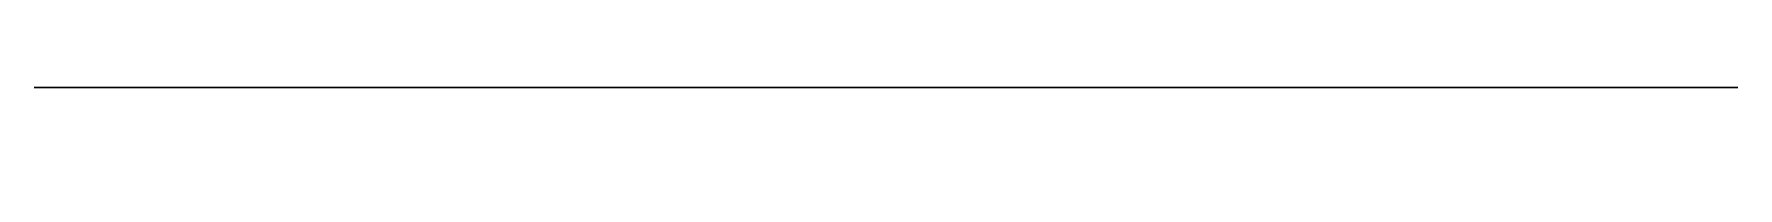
# Model space of a CAD drawing. Extents: x -12.7 to 9.2, y -21.3 to -20.7.
import ezdxf

# ---------------------------------------------------------------- set-up
doc = ezdxf.new("R2010")
doc.units = 0
doc.layers.add('DEFAULT', color=7, linetype='CONTINUOUS')

# ---------------------------------------------------------------- blocks, each defined once
blk = doc.blocks.new('__277970__BBOX_OUTLINE_E')
at = {"layer": 'DEFAULT', "color": 165}
for p, q in [((-6.888, 21.175), (-6.888, 20.175)), ((-4.348, 21.175), (-4.348, 20.175)), ((-1.808, 21.175), (-1.808, 20.175)), ((-11.142, 21.025), (-15.058, 21.025)), ((-15.058, 21.025), (-13.558, 21.025)), ((-15.058, 21.025), (-11.158, 21.025)), ((-13.558, 21.025), (3.352, 21.025)), ((-13.558, 20.025), (-13.558, 21.025)), ((-8.658, 21.025), (-11.158, 21.025)), ((-11.158, 21.025), (-11.08, 21.025)), ((-11.075, 21.025), (-11.142, 21.025)), ((-10.495, 20.84), (-10.488, 20.782)), ((-10.451, 20.732), (-10.495, 20.835)), ((-8.925, 21.025), (-8.818, 20.522)), ((-8.829, 21.025), (-8.761, 20.524)), ((4.852, 21.025), (-8.658, 21.025)), ((-8.658, 20.525), (-8.658, 21.025)), ((-7.958, 20.143), (-7.958, 21.025)), ((-7.958, 21.025), (-7.958, 20.925)), ((-7.313, 21.025), (-7.958, 21.025)), ((-7.958, 21.025), (-7.313, 21.025)), ((-7.958, 20.093), (-7.958, 21.025)), ((-7.313, 21.025), (-7.958, 21.025)), ((-7.958, 20.042), (-7.958, 20.925)), ((-7.958, 20.925), (-7.321, 20.925)), ((-7.785, 21.025), (-7.785, 19.843)), ((-7.635, 20.925), (-7.635, 21.025)), ((-7.388, 20.675), (-7.313, 20.938)), ((-7.388, 20.675), (-7.313, 20.938)), ((-7.321, 20.925), (-7.388, 20.675)), ((-7.313, 20.938), (-7.321, 20.925)), ((-7.313, 20.938), (-7.313, 21.025)), ((-7.313, 21.025), (-7.313, 20.938)), ((-7.313, 20.938), (-7.313, 21.025)), ((-6.463, 20.939), (-6.463, 21.025)), ((-6.463, 21.025), (-5.818, 21.025)), ((-5.818, 21.025), (-6.463, 21.025)), ((-6.463, 21.025), (-6.463, 20.939)), ((-6.463, 21.025), (-6.463, 20.939)), ((-5.818, 21.025), (-6.463, 21.025)), ((-6.455, 20.925), (-6.463, 20.939)), ((-6.463, 20.939), (-6.388, 20.675)), ((-6.388, 20.675), (-6.455, 20.925)), ((-6.455, 20.925), (-5.818, 20.925)), ((-6.14, 20.925), (-6.14, 21.025)), ((-5.818, 20.925), (-5.818, 21.025)), ((-5.818, 21.025), (-5.818, 20.407)), ((-5.818, 21.025), (-5.818, 20.407)), ((-5.818, 20.925), (-5.818, 20.407)), ((-5.418, 20.407), (-5.418, 21.025)), ((-5.418, 21.025), (-5.418, 20.925)), ((-4.773, 21.025), (-5.418, 21.025)), ((-4.773, 21.025), (-5.418, 21.025)), ((-5.418, 20.407), (-5.418, 21.025)), ((-4.773, 21.025), (-5.418, 21.025)), ((-5.418, 20.407), (-5.418, 20.925)), ((-5.418, 20.925), (-4.781, 20.925)), ((-5.103, 20.025), (-5.103, 21.025)), ((-5.103, 18.125), (-5.103, 20.925)), ((-5.095, 20.925), (-5.095, 21.025)), ((-4.848, 20.675), (-4.773, 20.938)), ((-4.848, 20.675), (-4.773, 20.938)), ((-4.781, 20.925), (-4.848, 20.675)), ((-4.773, 20.938), (-4.781, 20.925)), ((-4.773, 20.938), (-4.773, 21.025)), ((-4.773, 20.938), (-4.773, 21.025)), ((-4.773, 20.938), (-4.773, 21.025)), ((-3.278, 21.025), (-3.923, 21.025)), ((-3.923, 21.025), (-3.923, 20.939)), ((-3.278, 21.025), (-3.923, 21.025)), ((-3.923, 21.025), (-3.923, 20.939)), ((-3.278, 21.025), (-3.923, 21.025)), ((-3.923, 21.025), (-3.923, 20.939)), ((-3.923, 20.939), (-3.848, 20.675)), ((-3.915, 20.925), (-3.923, 20.939)), ((-3.848, 20.675), (-3.915, 20.925)), ((-3.915, 20.925), (-3.278, 20.925)), ((-3.6, 20.925), (-3.6, 21.025)), ((-3.278, 20.925), (-3.278, 21.025)), ((-3.278, 21.025), (-3.278, 20.407)), ((-3.278, 21.025), (-3.278, 20.407)), ((-3.278, 20.925), (-3.278, 20.407)), ((-2.233, 21.025), (-2.878, 21.025)), ((-2.878, 21.025), (-2.878, 20.407)), ((-2.878, 21.025), (-2.878, 20.925)), ((-2.233, 21.025), (-2.878, 21.025)), ((-2.878, 20.407), (-2.878, 21.025)), ((-2.233, 21.025), (-2.878, 21.025)), ((-2.878, 20.407), (-2.878, 20.925)), ((-2.878, 20.925), (-2.241, 20.925)), ((-2.555, 20.925), (-2.555, 21.025)), ((-2.308, 20.675), (-2.233, 20.938)), ((-2.308, 20.675), (-2.233, 20.938)), ((-2.241, 20.925), (-2.308, 20.675)), ((-2.233, 20.938), (-2.241, 20.925)), ((-2.233, 20.938), (-2.233, 21.025)), ((-2.233, 21.025), (-2.233, 20.938)), ((-2.233, 20.938), (-2.233, 21.025)), ((-1.903, 21.025), (-1.903, 20.525)), ((-1.383, 21.025), (-1.383, 20.948)), ((-1.383, 20.948), (-1.383, 21.025)), ((-0.744, 21.025), (-1.383, 21.025)), ((-0.744, 21.025), (-1.383, 21.025)), ((-1.383, 21.025), (-1.383, 20.948)), ((-0.744, 21.025), (-1.383, 21.025)), ((-1.383, 20.948), (-1.308, 20.687)), ((-1.37, 20.925), (-1.383, 20.948)), ((-1.383, 20.948), (-1.308, 20.687)), ((-1.308, 20.687), (-1.37, 20.925)), ((-1.37, 20.925), (-0.744, 20.925)), ((-1.063, 20.925), (-1.063, 21.025)), ((-0.913, 21.025), (-0.913, 19.843)), ((-0.744, 20.143), (-0.744, 21.025)), ((-0.744, 21.025), (-0.744, 20.925)), ((-0.744, 20.093), (-0.744, 21.025)), ((-0.744, 20.925), (-0.744, 20.042)), ((3.352, 21.025), (4.852, 21.025)), ((3.352, 21.025), (3.352, 20.025)), ((4.852, 21.025), (3.352, 21.025)), ((4.852, 20.525), (4.852, 21.025)), ((-7.388, 20.675), (-7.388, 19.84)), ((-7.388, 19.843), (-7.388, 20.675)), ((-7.388, 20.675), (-7.388, 20.675)), ((-7.388, 20.675), (-7.388, 20.675)), ((-7.388, 20.675), (-7.388, 19.84)), ((-7.388, 20.675), (-6.388, 20.675)), ((-6.388, 20.663), (-6.388, 20.675)), ((-6.388, 20.675), (-6.388, 20.663)), ((-6.388, 19.84), (-6.388, 20.663)), ((-6.388, 20.663), (-6.388, 19.843)), ((-6.388, 20.663), (-6.388, 19.84)), ((-4.848, 20.675), (-4.848, 19.84)), ((-4.848, 19.843), (-4.848, 20.675)), ((-4.848, 20.675), (-4.848, 20.675)), ((-4.848, 20.675), (-4.848, 20.675)), ((-4.848, 20.675), (-3.848, 20.675)), ((-4.848, 20.675), (-4.848, 19.84)), ((-3.848, 20.663), (-3.848, 20.675)), ((-3.848, 20.675), (-3.848, 20.663)), ((-3.848, 19.84), (-3.848, 20.663)), ((-3.848, 20.663), (-3.848, 19.843)), ((-3.848, 20.663), (-3.848, 19.84)), ((-2.308, 20.675), (-2.308, 19.84)), ((-2.308, 20.675), (-2.308, 19.843)), ((-2.308, 20.675), (-2.308, 20.675)), ((-2.308, 20.675), (-2.308, 20.675)), ((-2.308, 19.84), (-2.308, 20.675)), ((-2.308, 20.675), (-1.308, 20.675)), ((-1.308, 20.675), (-1.308, 20.687)), ((-1.308, 20.687), (-1.308, 20.675)), ((-1.308, 20.663), (-1.308, 20.675)), ((-1.308, 20.675), (-1.308, 20.663)), ((-1.308, 19.84), (-1.308, 20.663)), ((-1.308, 19.843), (-1.308, 20.663)), ((-1.308, 20.663), (-1.308, 19.84)), ((-10.298, 20.477), (-10.333, 20.59)), ((-10.297, 20.476), (-10.332, 20.589)), ((-10.297, 20.476), (-10.332, 20.589)), ((-10.295, 20.473), (-10.329, 20.585)), ((-10.295, 20.472), (-10.329, 20.584)), ((-10.292, 20.468), (-10.325, 20.579)), ((-10.289, 20.463), (-10.321, 20.573)), ((-10.288, 20.461), (-10.319, 20.57)), ((-10.285, 20.457), (-10.316, 20.565)), ((-10.283, 20.452), (-10.312, 20.558)), ((-10.281, 20.449), (-10.31, 20.555)), ((-10.276, 20.44), (-10.303, 20.544)), ((-10.276, 20.439), (-10.302, 20.543)), ((-10.298, 20.477), (-10.17, 20.025)), ((-10.298, 17.925), (-10.298, 20.477)), ((-10.17, 20.025), (-10.298, 20.477)), ((-10.27, 20.429), (-10.294, 20.529)), ((-10.268, 20.426), (-10.292, 20.526)), ((-10.263, 20.416), (-10.285, 20.514)), ((-10.26, 20.409), (-10.281, 20.505)), ((-10.256, 20.402), (-10.276, 20.496)), ((-10.247, 20.383), (-10.264, 20.473)), ((-10.246, 20.382), (-10.263, 20.471)), ((-10.236, 20.358), (-10.249, 20.441)), ((-10.234, 20.353), (-10.246, 20.434)), ((-10.226, 20.331), (-10.234, 20.408)), ((-10.22, 20.316), (-10.226, 20.389)), ((4.852, 20.525), (-8.658, 20.525)), ((-8.658, 19.282), (-8.658, 20.525)), ((-7.388, 20.434), (-7.958, 20.434)), ((-5.818, 20.434), (-6.388, 20.434)), ((-4.848, 20.434), (-5.418, 20.434)), ((-3.278, 20.434), (-3.848, 20.434)), ((-2.308, 20.434), (-2.878, 20.434)), ((-1.903, 20.525), (-1.903, 18.451)), ((-0.744, 20.434), (-1.308, 20.434)), ((-0.744, 20.584), (-0.744, 20.484)), ((4.852, 20.303), (4.852, 20.525)), ((-10.215, 20.301), (-10.219, 20.369)), ((-10.206, 20.272), (-10.207, 20.334)), ((-10.2, 20.251), (-10.199, 20.307)), ((-10.19, 20.212), (-10.185, 20.258)), ((-10.186, 20.193), (-10.18, 20.235)), ((-10.183, 20.177), (-10.176, 20.215)), ((-10.181, 20.164), (-10.173, 20.198)), ((-10.177, 20.14), (-10.168, 20.169)), ((-10.132, 20.338), (-10.158, 20.025)), ((-10.153, 20.17), (-10.13, 20.353)), ((-5.618, 20.206), (-5.618, 19.843)), ((-3.078, 20.206), (-3.078, 19.843)), ((2.499, 19.991), (2.325, 20.21)), ((2.577, 20.016), (2.442, 20.248)), ((2.657, 20.035), (2.562, 20.276)), ((2.739, 20.047), (2.685, 20.294)), ((2.806, 20.052), (2.786, 20.302)), ((2.846, 20.053), (2.846, 20.303)), ((4.852, 20.303), (2.846, 20.303)), ((3.849, 20.303), (3.849, 20.053)), ((4.852, 20.053), (4.852, 20.303)), ((-16.058, 18.125), (-16.058, 20.025)), ((-13.558, 20.025), (-16.058, 20.025)), ((-16.058, 20.025), (-16.058, 18.125)), ((-16.058, 18.125), (-16.058, 20.025)), ((-13.558, 18.125), (-13.558, 20.025)), ((-13.558, 20.025), (3.352, 20.025)), ((-10.176, 20.133), (-10.167, 20.16)), ((-10.174, 20.109), (-10.163, 20.13)), ((-10.173, 20.101), (-10.162, 20.12)), ((-10.171, 20.076), (-10.16, 20.089)), ((-10.171, 20.068), (-10.159, 20.079)), ((-10.17, 20.043), (-10.158, 20.048)), ((-10.17, 20.041), (-10.158, 20.045)), ((-10.17, 20.031), (-10.158, 20.033)), ((-10.17, 20.031), (-10.158, 20.033)), ((-10.17, 20.025), (-10.17, 18.551)), ((-10.17, 19.993), (-10.17, 20.025)), ((-10.17, 20.025), (-10.158, 20.025)), ((-10.158, 20.025), (-10.17, 20.025)), ((-10.158, 20.009), (-10.17, 20.009)), ((-10.158, 19.993), (-10.17, 19.993)), ((-10.158, 19.986), (-10.17, 19.986)), ((-10.158, 19.973), (-10.17, 19.973)), ((-10.158, 20.025), (-10.158, 18.551)), ((-10.158, 18.551), (-10.158, 20.025)), ((-10.158, 20.025), (-10.158, 19.993)), ((-10.158, 19.993), (-10.158, 20.025)), ((-10.158, 20.025), (-10.158, 18.564)), ((-10.158, 20.025), (-10.158, 20.009)), ((-10.158, 18.551), (-10.158, 20.025)), ((2.781, 20.019), (-9.658, 20.019)), ((-9.658, 19.742), (-9.658, 20.018)), ((-9.658, 20.018), (2.846, 20.018)), ((-9.658, 20.018), (-9.658, 19.742)), ((-9.658, 20.003), (-9.658, 18.452)), ((2.516, 20.003), (-9.658, 20.003)), ((-7.958, 20.042), (-7.958, 20.143)), ((-5.103, 18.125), (-5.103, 20.025)), ((-3.571, 18.452), (-3.571, 20.003)), ((-2.403, 19.843), (-2.403, 20.018)), ((-0.744, 20.042), (-0.744, 20.143)), ((2.293, 19.953), (1.996, 19.825)), ((2.388, 19.949), (2.147, 19.822)), ((2.227, 19.932), (2.433, 19.958)), ((2.277, 19.948), (2.467, 19.97)), ((2.477, 19.973), (2.279, 19.877)), ((2.516, 20.003), (2.293, 19.953)), ((2.293, 19.953), (2.477, 19.973)), ((2.322, 19.961), (2.497, 19.979)), ((2.336, 19.965), (2.506, 19.981)), ((2.384, 19.977), (2.538, 19.99)), ((2.572, 19.999), (2.388, 19.949)), ((2.419, 19.985), (2.561, 19.995)), ((2.454, 19.992), (2.585, 20)), ((2.477, 19.973), (2.846, 20.044)), ((2.626, 20.008), (2.477, 19.973)), ((2.49, 19.999), (2.609, 20.005)), ((2.504, 20.001), (2.618, 20.006)), ((2.516, 20.003), (2.846, 20.018)), ((2.626, 20.008), (2.516, 20.003)), ((2.542, 20.006), (2.643, 20.01)), ((2.572, 19.999), (2.846, 20.018)), ((2.619, 20.013), (2.695, 20.016)), ((2.846, 20.018), (2.626, 20.008)), ((2.846, 20.031), (2.649, 20.011)), ((2.708, 20.018), (2.754, 20.02)), ((2.777, 20.019), (2.8, 20.02)), ((4.852, 20.053), (2.846, 20.053)), ((2.846, 20.053), (4.852, 20.053)), ((2.846, 20.053), (2.846, 20.044)), ((2.846, 20.053), (4.852, 20.053)), ((2.846, 20.044), (2.846, 20.018)), ((2.846, 20.044), (4.852, 20.044)), ((5.852, 20.025), (3.352, 20.025)), ((3.352, 20.025), (3.352, 18.125)), ((3.849, 20.053), (3.849, 20.044)), ((4.852, 20.053), (4.852, 20.044)), ((4.852, 20.044), (4.852, 19.742)), ((5.852, 18.125), (5.852, 20.025)), ((5.852, 20.025), (5.852, 19.803)), ((-13.608, 19.775), (-15.158, 19.775)), ((-15.158, 19.775), (-13.608, 19.775)), ((-15.158, 19.775), (-15.158, 18.125)), ((-15.158, 19.775), (-15.158, 18.125)), ((-15.158, 19.775), (-13.608, 19.775)), ((-15.158, 18.125), (-15.158, 19.775)), ((-13.614, 19.725), (-15.014, 19.725)), ((-15.014, 19.725), (-15.014, 17.925)), ((-15.014, 19.725), (-13.614, 19.725)), ((-15.014, 19.625), (-15.014, 19.725)), ((-15.014, 19.725), (-13.614, 19.725)), ((-15.014, 8.925), (-15.014, 19.725)), ((-14.314, 19.725), (-14.314, 19.625)), ((-14.308, 19.775), (-14.308, 19.725)), ((-13.614, 19.725), (-13.614, 19.625)), ((-10.157, 19.878), (-10.169, 19.875)), ((-10.154, 19.784), (-10.166, 19.777)), ((-10.152, 19.737), (-10.164, 19.728)), ((4.852, 19.893), (-9.658, 19.893)), ((-9.658, 19.742), (-8.258, 19.742)), ((-8.258, 19.843), (-7.388, 19.843)), ((-8.258, 19.843), (-8.258, 19.742)), ((-8.258, 19.782), (-8.258, 19.742)), ((-6.388, 19.843), (-7.388, 19.843)), ((-7.388, 19.843), (-7.388, 19.84)), ((-6.388, 19.841), (-7.388, 19.841)), ((-7.388, 19.84), (-6.388, 19.84)), ((-7.388, 19.84), (-6.388, 19.84)), ((-6.388, 19.84), (-7.388, 19.84)), ((-6.888, 19.843), (-6.888, 19.84)), ((-6.388, 19.843), (-6.388, 19.84)), ((-4.848, 19.843), (-6.388, 19.843)), ((-3.848, 19.843), (-4.848, 19.843)), ((-4.848, 19.843), (-4.848, 19.84)), ((-3.848, 19.841), (-4.848, 19.841)), ((-4.848, 19.84), (-3.848, 19.84)), ((-4.848, 19.84), (-3.848, 19.84)), ((-3.848, 19.84), (-4.848, 19.84)), ((-4.348, 19.843), (-4.348, 19.84)), ((-2.308, 19.843), (-3.848, 19.843)), ((-3.848, 19.84), (-3.848, 19.843)), ((-2.308, 19.843), (-2.308, 19.84)), ((-1.308, 19.843), (-2.308, 19.843)), ((-1.308, 19.841), (-2.308, 19.841)), ((-2.308, 19.84), (-1.308, 19.84)), ((-1.308, 19.84), (-2.308, 19.84)), ((-1.308, 19.84), (-2.308, 19.84)), ((-1.808, 19.843), (-1.808, 19.84)), ((-1.308, 19.84), (-1.308, 19.843)), ((-0.444, 19.843), (-1.308, 19.843)), ((-0.444, 19.742), (-0.444, 19.843)), ((-0.444, 19.742), (4.852, 19.742)), ((2.248, 19.855), (1.949, 19.796)), ((2.267, 19.868), (1.977, 19.814)), ((1.996, 19.825), (2.279, 19.877)), ((2.025, 19.842), (2.299, 19.89)), ((2.061, 19.861), (2.323, 19.905)), ((2.114, 19.887), (2.358, 19.924)), ((2.169, 19.91), (2.395, 19.942)), ((5.852, 19.803), (5.852, 19.053)), ((5.852, 19.803), (5.852, 19.053)), ((-16.058, 19.575), (-15.158, 19.575)), ((-15.014, 9.025), (-15.014, 19.625)), ((-15.014, 19.625), (-13.614, 19.625)), ((-14.114, 19.625), (-14.114, 10.425)), ((-13.161, 19.575), (5.405, 19.575)), ((-10.15, 19.691), (-10.161, 19.68)), ((-10.143, 19.61), (-10.155, 19.596)), ((-10.134, 19.531), (-10.145, 19.514)), ((-10.17, 19.288), (-10.158, 19.288)), ((-10.122, 19.457), (-10.133, 19.435)), ((-10.106, 19.388), (-10.116, 19.362)), ((-10.09, 19.336), (-10.1, 19.306)), ((-10.071, 19.289), (-10.08, 19.255)), ((1.512, 19.488), (-8.658, 19.488)), ((-8.518, 19.218), (-8.552, 19.318)), ((-8.421, 19.246), (-8.447, 19.346)), ((-8.323, 19.265), (-8.339, 19.365)), ((-8.223, 19.276), (-8.23, 19.376)), ((-8.123, 19.279), (-8.121, 19.379)), ((-8.007, 19.27), (-7.994, 19.37)), ((-7.893, 19.25), (-7.869, 19.35)), ((-7.782, 19.22), (-7.748, 19.32)), ((-16.058, 19.075), (-13.558, 19.075)), ((3.352, 19.075), (-13.558, 19.075)), ((-13.214, 19.225), (-13.214, 10.425)), ((-13.214, 19.225), (-13.114, 19.225)), ((-13.114, 17.925), (-13.114, 19.225)), ((-13.114, 19.225), (-13.114, 10.425)), ((-13.114, 19.225), (-13.114, 10.425)), ((-13.008, 19.175), (-13.008, 18.125)), ((-13.008, 17.925), (-13.008, 19.175)), ((-13.008, 18.125), (-13.008, 19.175)), ((-10.17, 19.201), (-10.298, 19.201)), ((-10.298, 19.201), (-10.052, 19.201)), ((-10.049, 19.247), (-10.057, 19.21)), ((-10.025, 19.211), (-10.032, 19.17)), ((-9.999, 19.181), (-10.005, 19.137)), ((-9.971, 19.156), (-9.976, 19.108)), ((-9.941, 19.134), (-9.945, 19.082)), ((-9.909, 19.116), (-9.912, 19.061)), ((-9.875, 19.1), (-9.877, 19.042)), ((-9.84, 19.088), (-9.84, 19.026)), ((-9.803, 19.078), (-9.801, 19.013)), ((-9.764, 19.07), (-9.761, 19.002)), ((-9.378, 19.074), (-9.361, 18.986)), ((-9.232, 19.099), (-9.21, 19.007)), ((-9.147, 19.118), (-9.121, 19.023)), ((-9.059, 19.14), (-9.031, 19.044)), ((-8.971, 19.166), (-8.939, 19.068)), ((-8.882, 19.195), (-8.846, 19.096)), ((-8.792, 19.227), (-8.753, 19.128)), ((-8.702, 19.263), (-8.66, 19.163)), ((-8.668, 19.278), (-8.625, 19.178)), ((-8.658, 19.282), (-8.614, 19.182)), ((-8.605, 19.186), (-8.647, 19.286)), ((-8.567, 19.201), (-7.729, 19.201)), ((-8.148, 17.925), (-8.148, 19.279)), ((-7.674, 19.179), (-7.63, 19.279)), ((-7.532, 19.108), (-7.474, 19.208)), ((-7.464, 19.067), (-7.4, 19.167)), ((-7.398, 19.024), (-7.328, 19.124)), ((-7.335, 18.977), (-7.259, 19.077)), ((5.852, 19.075), (3.352, 19.075)), ((-15.014, 18.85), (-15.158, 18.85)), ((-13.008, 18.85), (-13.114, 18.85)), ((-9.706, 19.062), (-9.701, 18.991)), ((-9.645, 19.058), (-9.638, 18.983)), ((-9.582, 19.058), (-9.573, 18.979)), ((-9.516, 19.06), (-9.504, 18.978)), ((-9.448, 19.066), (-9.434, 18.981)), ((-7.273, 18.927), (-7.192, 19.027)), ((-7.214, 18.875), (-7.127, 18.975)), ((-7.157, 18.821), (-7.065, 18.921)), ((-7.088, 18.75), (-6.99, 18.85)), ((1.846, 19.053), (1.846, 18.551)), ((1.846, 19.053), (1.846, 18.551)), ((1.846, 18.761), (1.846, 19.053)), ((1.846, 19.053), (1.846, 18.551)), ((5.852, 19.053), (5.852, 19.045)), ((5.852, 18.125), (5.852, 19.053)), ((5.852, 19.053), (5.852, 19.045)), ((5.852, 19.045), (5.852, 18.741)), ((-7.022, 18.677), (-6.918, 18.777)), ((-6.959, 18.601), (-6.849, 18.701)), ((1.346, 18.803), (1.346, 18.451)), ((1.346, 18.803), (1.346, 18.451)), ((1.346, 18.452), (1.346, 18.757)), ((1.346, 18.452), (1.346, 18.757)), ((5.852, 18.741), (5.852, 18.125)), ((-10.17, 18.551), (-10.158, 18.551)), ((-10.17, 18.541), (-10.158, 18.546)), ((-10.168, 18.513), (-10.157, 18.532)), ((-10.166, 18.497), (-10.156, 18.524)), ((-10.164, 18.481), (-10.155, 18.516)), ((-10.161, 18.466), (-10.153, 18.509)), ((-9.658, 18.452), (-10.158, 18.551)), ((-10.158, 18.452), (-10.152, 18.502)), ((-10.154, 18.434), (-10.149, 18.492)), ((-10.148, 18.417), (-10.146, 18.484)), ((-10.143, 18.4), (-10.143, 18.476)), ((-10.137, 18.385), (-10.14, 18.468)), ((-10.127, 18.364), (-10.134, 18.457)), ((-10.117, 18.344), (-10.129, 18.447)), ((-10.106, 18.325), (-10.123, 18.438)), ((-10.094, 18.308), (-10.117, 18.429)), ((-10.074, 18.281), (-10.105, 18.416)), ((-10.099, 18.41), (-9.658, 18.378)), ((-9.888, 18.351), (-10.041, 18.49)), ((-9.867, 18.351), (-10.006, 18.482)), ((-9.817, 18.351), (-9.923, 18.468)), ((-9.79, 18.351), (-9.877, 18.463)), ((-9.761, 18.351), (-9.829, 18.459)), ((-9.73, 18.351), (-9.778, 18.455)), ((-9.699, 18.351), (-9.726, 18.453)), ((-9.675, 18.351), (-9.687, 18.452)), ((-9.673, 18.351), (-9.683, 18.452)), ((-9.658, 18.351), (-9.658, 18.452)), ((-9.658, 18.452), (1.346, 18.452)), ((-6.899, 18.522), (-6.783, 18.622)), ((-6.842, 18.442), (-6.721, 18.542)), ((-6.789, 18.363), (-6.663, 18.463)), ((-6.781, 18.351), (-6.654, 18.451)), ((-6.644, 18.444), (-6.772, 18.337)), ((-6.631, 18.436), (-6.76, 18.32)), ((-6.61, 18.424), (-6.741, 18.298)), ((-6.59, 18.414), (-6.722, 18.277)), ((-6.313, 18.351), (-6.654, 18.451)), ((1.346, 18.451), (-6.654, 18.451)), ((-4.848, 17.925), (-4.848, 18.425)), ((-4.782, 18.425), (-4.782, 17.925)), ((-4.348, 17.925), (-4.348, 18.425)), ((-4.348, 17.925), (-4.348, 18.425)), ((-4.156, 18.452), (-4.156, 18.351)), ((-3.913, 17.925), (-3.913, 18.425)), ((-3.848, 17.925), (-3.848, 18.425)), ((-2.654, 18.351), (-2.654, 18.451)), ((-2.308, 17.925), (-2.308, 18.425)), ((-2.242, 18.425), (-2.242, 17.925)), ((-1.808, 17.925), (-1.808, 18.425)), ((-1.808, 17.925), (-1.808, 18.425)), ((-1.373, 17.925), (-1.373, 18.425)), ((-1.308, 17.925), (-1.308, 18.425)), ((0.232, 17.925), (0.232, 18.425)), ((0.298, 18.425), (0.298, 17.925)), ((0.732, 17.925), (0.732, 18.425)), ((0.732, 17.925), (0.732, 18.425)), ((1.167, 17.925), (1.167, 18.425)), ((1.232, 17.925), (1.232, 18.425)), ((1.846, 18.551), (1.346, 18.452)), ((1.346, 18.451), (1.846, 18.551)), ((1.346, 18.452), (1.346, 18.351)), ((1.346, 18.351), (1.346, 18.451)), ((1.788, 18.41), (1.346, 18.378)), ((1.788, 18.41), (1.346, 18.378)), ((1.371, 18.452), (1.361, 18.351)), ((1.361, 18.351), (1.371, 18.451)), ((1.375, 18.452), (1.364, 18.351)), ((1.381, 18.351), (1.404, 18.452)), ((1.414, 18.453), (1.387, 18.351)), ((1.413, 18.351), (1.457, 18.454)), ((1.467, 18.455), (1.419, 18.351)), ((1.443, 18.351), (1.508, 18.456)), ((1.518, 18.459), (1.449, 18.351)), ((1.472, 18.351), (1.557, 18.46)), ((1.566, 18.463), (1.478, 18.351)), ((1.5, 18.351), (1.602, 18.465)), ((1.611, 18.468), (1.505, 18.351)), ((1.551, 18.351), (1.688, 18.478)), ((1.695, 18.482), (1.555, 18.351)), ((1.573, 18.351), (1.724, 18.485)), ((1.73, 18.49), (1.576, 18.351)), ((-10.052, 18.257), (-10.093, 18.404)), ((-10.029, 18.236), (-10.081, 18.393)), ((-10.004, 18.216), (-10.067, 18.384)), ((-8.154, 18.251), (-10.054, 18.251)), ((-10.054, 18.251), (-6.254, 18.251)), ((-10.054, 18.251), (-9.799, 18.251)), ((-7.567, 18.251), (-10.054, 18.251)), ((-9.978, 18.199), (-10.053, 18.375)), ((-9.951, 18.185), (-10.038, 18.368)), ((-9.958, 18.351), (-9.658, 18.351)), ((1.346, 18.351), (-9.658, 18.351)), ((-6.254, 18.251), (-8.154, 18.251)), ((-8.154, 18.251), (-8.154, 18.051)), ((-8.154, 18.251), (-8.154, 17.951)), ((-8.154, 18.251), (-8.154, 18.051)), ((-8.154, 18.251), (-8.154, 17.951)), ((-8.148, 18.351), (-8.148, 18.151)), ((-6.781, 18.351), (-6.469, 18.151)), ((-6.423, 18.293), (-6.724, 18.406)), ((-6.568, 18.404), (-6.703, 18.258)), ((-6.544, 18.395), (-6.68, 18.238)), ((-6.519, 18.386), (-6.658, 18.221)), ((-6.494, 18.378), (-6.635, 18.206)), ((-6.469, 18.372), (-6.612, 18.192)), ((-6.443, 18.366), (-6.588, 18.18)), ((-6.418, 18.361), (-6.565, 18.17)), ((-6.313, 18.351), (1.346, 18.351)), ((-4.918, 18.351), (-5.982, 18.351)), ((-5.098, 18.351), (-4.318, 18.351)), ((-3.598, 18.351), (-5.098, 18.351)), ((-5.098, 18.351), (-4.898, 18.151)), ((-4.348, 18.151), (-4.348, 18.351)), ((-4.348, 18.151), (-4.348, 18.351)), ((-4.318, 18.351), (-3.598, 18.351)), ((-3.798, 18.151), (-3.598, 18.351)), ((-2.378, 18.351), (-3.778, 18.351)), ((-2.558, 18.351), (-1.058, 18.351)), ((-1.058, 18.351), (-2.558, 18.351)), ((-2.558, 18.351), (-2.358, 18.151)), ((-1.808, 18.151), (-1.808, 18.351)), ((-1.808, 18.151), (-1.808, 18.351)), ((-1.258, 18.151), (-1.058, 18.351)), ((0.162, 18.351), (-1.238, 18.351)), ((1.482, 18.351), (-0.018, 18.351)), ((-0.018, 18.351), (1.482, 18.351)), ((0.182, 18.151), (-0.018, 18.351)), ((0.732, 18.151), (0.732, 18.351)), ((0.732, 18.151), (0.732, 18.351)), ((1.482, 18.351), (1.282, 18.151)), ((1.646, 18.351), (1.302, 18.351)), ((1.346, 18.351), (1.646, 18.351)), ((1.646, 18.351), (1.346, 18.351)), ((-15.158, 18.125), (-16.058, 18.125)), ((-16.058, 18.125), (-13.558, 18.125)), ((-15.608, 18.125), (-16.058, 18.125)), ((-15.608, 18.125), (-15.158, 18.125)), ((-13.558, 18.125), (-15.608, 18.125)), ((-15.608, 17.925), (-15.608, 18.125)), ((-15.608, 18.125), (-15.608, 17.925)), ((-15.608, 17.925), (-15.608, 18.125)), ((-13.558, 18.025), (-15.608, 18.025)), ((-13.558, 18.125), (3.352, 18.125)), ((-13.558, 17.925), (-13.558, 18.125)), ((-13.558, 18.125), (3.352, 18.125)), ((3.352, 18.025), (-13.558, 18.025)), ((-13.008, 18.125), (-13.008, 17.925)), ((5.852, 18.125), (-13.008, 18.125)), ((-13.008, 18.125), (5.402, 18.125)), ((5.402, 18.025), (-13.008, 18.025)), ((-10.254, 17.925), (-10.254, 18.051)), ((-10.254, 18.051), (-10.063, 18.051)), ((-6.054, 18.051), (-10.254, 18.051)), ((-6.054, 17.988), (-10.254, 17.988)), ((-10.254, 17.988), (-6.054, 17.988)), ((-10.063, 18.051), (-6.054, 18.051)), ((-9.804, 18.151), (-5.998, 18.151)), ((-8.154, 17.925), (-8.154, 18.051)), ((-8.154, 17.925), (-8.154, 18.051)), ((-8.148, 17.925), (-8.148, 18.151)), ((-5.998, 18.151), (-6.469, 18.151)), ((-6.054, 18.051), (-6.054, 17.925)), ((-5.998, 18.151), (-5.998, 17.925)), ((-5.103, 17.925), (-5.103, 18.125)), ((-4.898, 18.151), (-4.326, 18.151)), ((-4.898, 18.151), (-4.898, 17.925)), ((-4.898, 18.151), (-3.798, 18.151)), ((-3.798, 18.038), (-4.898, 18.038)), ((-4.898, 18.038), (-3.798, 18.038)), ((-4.348, 18.151), (-4.348, 17.925)), ((-4.348, 18.151), (-4.348, 17.925)), ((-4.326, 18.151), (-3.798, 18.151)), ((-3.803, 17.925), (-3.803, 18.125)), ((-3.798, 17.925), (-3.798, 18.151)), ((-1.258, 18.151), (-2.358, 18.151)), ((-2.358, 18.151), (-2.358, 17.925)), ((-1.258, 18.151), (-2.358, 18.151)), ((-1.258, 18.038), (-2.358, 18.038)), ((-2.358, 18.038), (-1.258, 18.038)), ((-1.808, 18.151), (-1.808, 17.925)), ((-1.808, 18.151), (-1.808, 17.925)), ((-1.258, 17.925), (-1.258, 18.151)), ((0.182, 18.151), (1.282, 18.151)), ((0.182, 17.925), (0.182, 18.151)), ((1.282, 18.151), (0.182, 18.151)), ((0.182, 18.038), (1.282, 18.038)), ((1.282, 18.038), (0.182, 18.038)), ((0.732, 18.151), (0.732, 17.925)), ((0.732, 18.151), (0.732, 17.925)), ((1.282, 18.151), (1.282, 17.925)), ((3.352, 18.125), (3.352, 17.925)), ((3.352, 18.125), (5.852, 18.125)), ((5.402, 18.125), (3.352, 18.125)), ((5.402, 18.025), (3.352, 18.025)), ((5.402, 17.925), (5.402, 18.125)), ((5.402, 18.125), (5.402, 17.925)), ((5.852, 18.125), (5.402, 18.125)), ((5.402, 17.925), (5.402, 18.125)), ((-15.164, 17.925), (-16.064, 17.925)), ((-16.064, 17.925), (-13.564, 17.925)), ((-16.064, 17.925), (-16.064, 8.625)), ((-16.064, 17.925), (-16.064, 8.625)), ((-16.064, 17.925), (-15.608, 17.925)), ((-16.064, 17.925), (-16.064, 8.625)), ((-15.014, 17.925), (-15.608, 17.925)), ((-15.608, 17.925), (-13.558, 17.925)), ((-15.014, 17.925), (-15.164, 17.925)), ((-15.164, 8.875), (-15.164, 17.925)), ((-15.164, 17.925), (-15.164, 8.875)), ((-15.164, 17.925), (-15.164, 8.875)), ((-15.014, 8.925), (-15.014, 17.925)), ((-13.564, 17.925), (3.346, 17.925)), ((-13.564, 8.625), (-13.564, 17.925)), ((3.352, 17.925), (-13.558, 17.925)), ((-13.008, 17.925), (-13.114, 17.925)), ((-13.014, 17.925), (-13.114, 17.925)), ((-13.114, 17.925), (-13.114, 10.425)), ((-12.354, 17.925), (-13.014, 17.925)), ((-13.014, 17.925), (-13.014, 9.475)), ((-13.014, 9.475), (-13.014, 17.925)), ((-13.014, 9.475), (-13.014, 17.925)), ((-13.008, 17.925), (5.402, 17.925)), ((-12.454, 17.825), (-12.354, 17.925)), ((-12.354, 17.925), (-12.454, 17.825)), ((-12.354, 17.925), (-12.454, 17.825)), ((-12.454, 10.825), (-12.454, 17.825)), ((-12.454, 17.825), (-11.954, 17.825)), ((-12.454, 10.825), (-12.454, 17.825)), ((-12.454, 10.825), (-12.454, 17.825)), ((-12.454, 10.825), (-12.454, 17.825)), ((-12.353, 17.925), (-12.453, 17.825)), ((-12.453, 10.825), (-12.453, 17.825)), ((-12.337, 17.925), (-12.433, 17.825)), ((-12.433, 10.825), (-12.433, 17.825)), ((-11.954, 17.896), (-12.424, 17.896)), ((-11.954, 17.925), (-12.354, 17.925)), ((-12.236, 17.925), (-12.307, 17.825)), ((-12.307, 10.825), (-12.307, 17.825)), ((-12.068, 17.925), (-12.097, 17.825)), ((-12.097, 10.825), (-12.097, 17.825)), ((-11.978, 10.825), (-11.978, 17.825)), ((-11.973, 17.925), (-11.977, 17.825)), ((-11.966, 17.925), (-11.969, 17.825)), ((-11.969, 10.825), (-11.969, 17.825)), ((-11.554, 17.925), (-11.954, 17.925)), ((-11.954, 17.825), (-11.954, 17.925)), ((-11.483, 17.896), (-11.954, 17.896)), ((-11.954, 17.825), (-11.954, 10.825)), ((-11.954, 17.825), (-11.454, 17.825)), ((-11.954, 10.825), (-11.954, 17.825)), ((-11.941, 17.925), (-11.938, 17.825)), ((-11.938, 10.825), (-11.938, 17.825)), ((-11.935, 17.925), (-11.93, 17.825)), ((-11.93, 10.825), (-11.93, 17.825)), ((-11.839, 17.925), (-11.81, 17.825)), ((-11.811, 10.825), (-11.811, 17.825)), ((-11.671, 17.925), (-11.6, 17.825)), ((-11.6, 10.825), (-11.6, 17.825)), ((-11.57, 17.925), (-11.475, 17.825)), ((2.946, 17.925), (-11.554, 17.925)), ((-11.554, 17.925), (-11.454, 17.825)), ((-11.554, 17.925), (-11.454, 17.825)), ((-11.554, 17.925), (-11.454, 17.825)), ((-11.554, 17.925), (-11.454, 17.825)), ((-11.475, 10.825), (-11.475, 17.825)), ((-11.454, 17.825), (-11.454, 10.825)), ((-11.454, 10.825), (-11.454, 17.825)), ((-11.454, 10.825), (-11.454, 17.825)), ((-11.454, 10.825), (-11.454, 17.825)), ((-11.454, 10.825), (-11.454, 17.825)), ((-5.998, 17.925), (-10.298, 17.925)), ((-10.298, 17.925), (-5.998, 17.925)), ((-10.298, 17.925), (-10.254, 17.925)), ((-10.254, 17.925), (-6.054, 17.925)), ((-6.054, 17.925), (-10.254, 17.925)), ((-9.753, 17.951), (-9.754, 17.951)), ((-9.754, 17.951), (-7.197, 17.951)), ((-9.754, 17.951), (-9.754, 10.499)), ((-6.554, 17.951), (-9.753, 17.951)), ((-9.753, 10.499), (-9.753, 17.951)), ((-8.154, 17.951), (-8.154, 10.499)), ((-8.154, 17.951), (-8.154, 10.499)), ((-7.197, 17.951), (-6.555, 17.951)), ((-6.555, 17.951), (-6.555, 10.499)), ((-6.555, 17.951), (-6.554, 17.951)), ((-6.554, 17.951), (-6.554, 10.499)), ((-6.054, 17.925), (-5.998, 17.925)), ((-5.109, 7.725), (-5.109, 17.925)), ((-5.109, 8.625), (-5.109, 17.925)), ((-4.898, 17.925), (-3.798, 17.925)), ((-3.798, 17.925), (-4.898, 17.925)), ((-4.898, 17.925), (-4.848, 17.925)), ((-3.848, 17.925), (-3.798, 17.925)), ((-2.358, 17.925), (-1.258, 17.925)), ((-1.258, 17.925), (-2.358, 17.925)), ((-2.358, 17.925), (-2.308, 17.925)), ((-1.308, 17.925), (-1.258, 17.925)), ((1.282, 17.925), (0.182, 17.925)), ((0.182, 17.925), (1.282, 17.925)), ((0.182, 17.925), (0.232, 17.925)), ((1.232, 17.925), (1.282, 17.925)), ((2.846, 17.825), (2.946, 17.925)), ((2.946, 17.925), (2.846, 17.825)), ((2.946, 17.925), (2.846, 17.825)), ((2.846, 10.825), (2.846, 17.825)), ((3.346, 17.825), (2.846, 17.825)), ((2.846, 10.825), (2.846, 17.825)), ((2.846, 10.825), (2.846, 17.825)), ((2.846, 10.825), (2.846, 17.825)), ((2.947, 17.925), (2.847, 17.825)), ((2.847, 10.825), (2.847, 17.825)), ((2.963, 17.925), (2.867, 17.825)), ((2.867, 10.825), (2.867, 17.825)), ((2.876, 17.896), (3.346, 17.896)), ((3.346, 17.925), (2.946, 17.925)), ((3.064, 17.925), (2.993, 17.825)), ((2.993, 10.825), (2.993, 17.825)), ((3.232, 17.925), (3.203, 17.825)), ((3.203, 10.825), (3.203, 17.825)), ((3.322, 10.825), (3.322, 17.825)), ((3.327, 17.925), (3.323, 17.825)), ((3.334, 17.925), (3.331, 17.825)), ((3.331, 10.825), (3.331, 17.825)), ((3.346, 17.925), (5.846, 17.925)), ((3.746, 17.925), (3.346, 17.925)), ((3.346, 17.825), (3.346, 17.925)), ((3.346, 17.925), (3.346, 8.625)), ((3.346, 17.896), (3.817, 17.896)), ((3.846, 17.825), (3.346, 17.825)), ((3.346, 10.825), (3.346, 17.825)), ((3.346, 13.206), (3.346, 17.825)), ((5.402, 17.925), (3.352, 17.925)), ((3.359, 17.925), (3.362, 17.825)), ((3.362, 10.825), (3.362, 17.825)), ((3.365, 17.925), (3.37, 17.825)), ((3.37, 10.825), (3.37, 17.825)), ((3.461, 17.925), (3.49, 17.825)), ((3.489, 10.825), (3.489, 17.825)), ((3.629, 17.925), (3.7, 17.825)), ((3.7, 10.825), (3.7, 17.825)), ((3.73, 17.925), (3.825, 17.825)), ((5.846, 17.925), (3.746, 17.925)), ((3.746, 17.925), (3.846, 17.825)), ((3.746, 17.925), (3.846, 17.825)), ((3.746, 17.925), (3.846, 17.825)), ((3.746, 17.925), (3.846, 17.825)), ((3.825, 10.825), (3.825, 17.825)), ((3.846, 17.825), (3.846, 10.825)), ((3.846, 10.825), (3.846, 17.825)), ((3.846, 10.825), (3.846, 17.825)), ((3.846, 10.825), (3.846, 17.825)), ((3.846, 10.825), (3.846, 17.825)), ((5.402, 17.925), (5.846, 17.925)), ((5.846, 9.822), (5.846, 17.925)), ((5.846, 8.625), (5.846, 17.925)), ((5.846, 9.51), (5.846, 17.925)), ((-14.264, 17.115), (-14.764, 17.115)), ((-14.764, 17.115), (-14.764, 16.615)), ((-14.264, 17.115), (-14.764, 17.115)), ((-14.764, 17.115), (-14.764, 16.615)), ((-14.764, 17.115), (-14.264, 17.115)), ((-14.764, 16.615), (-14.764, 17.115)), ((-14.514, 17.115), (-14.514, 16.615)), ((-14.264, 16.615), (-14.264, 17.115)), ((-14.264, 17.115), (-14.264, 16.615)), ((-14.264, 17.115), (-14.264, 16.615)), ((-14.764, 16.865), (-14.264, 16.865)), ((-14.764, 16.615), (-14.264, 16.615)), ((-14.764, 16.615), (-14.264, 16.615)), ((-14.264, 16.615), (-14.764, 16.615)), ((-4.354, 10.499), (-4.354, 15.156)), ((-4.348, 10.225), (-4.348, 15.151)), ((-1.814, 15.156), (-1.814, 10.499)), ((-1.808, 10.225), (-1.808, 15.151)), ((0.726, 15.156), (0.726, 10.499)), ((0.732, 10.225), (0.732, 15.151)), ((-13.114, 14.825), (-13.214, 14.825)), ((-14.264, 14.575), (-14.764, 14.575)), ((-14.764, 14.575), (-14.764, 14.075)), ((-14.764, 14.075), (-14.764, 14.575)), ((-14.764, 14.575), (-14.264, 14.575)), ((-14.764, 14.075), (-14.764, 14.575)), ((-14.764, 14.575), (-14.264, 14.575)), ((-14.514, 14.575), (-14.514, 14.075)), ((-14.264, 14.075), (-14.264, 14.575)), ((-14.264, 14.575), (-14.264, 14.075)), ((-14.264, 14.575), (-14.264, 14.075)), ((-15.014, 14.325), (-14.764, 14.325)), ((-14.764, 14.325), (-14.264, 14.325)), ((-14.264, 14.325), (-13.214, 14.325)), ((-11.954, 14.275), (-12.454, 14.275)), ((-11.454, 14.275), (-11.954, 14.275)), ((-4.847, 14.435), (-4.916, 10.499)), ((-4.848, 10.225), (-4.848, 14.393)), ((-3.913, 14.282), (-3.913, 10.225)), ((-2.307, 14.435), (-2.376, 10.499)), ((-2.308, 10.225), (-2.308, 14.393)), ((-1.373, 10.225), (-1.373, 14.282)), ((0.233, 14.435), (0.164, 10.499)), ((0.232, 10.225), (0.232, 14.393)), ((1.167, 10.225), (1.167, 14.282)), ((2.846, 14.275), (3.346, 14.275)), ((3.346, 14.275), (3.846, 14.275)), ((-14.264, 14.075), (-14.764, 14.075)), ((-14.764, 14.075), (-14.264, 14.075)), ((-14.264, 14.075), (-14.764, 14.075)), ((-4.782, 13.808), (-4.782, 10.225)), ((-2.242, 13.808), (-2.242, 10.225)), ((0.298, 13.808), (0.298, 10.225)), ((-3.848, 13.739), (-3.791, 10.499)), ((-3.848, 10.225), (-3.848, 13.698)), ((-1.308, 13.739), (-1.251, 10.499)), ((-1.308, 10.225), (-1.308, 13.698)), ((1.232, 13.739), (1.289, 10.499)), ((1.232, 10.225), (1.232, 13.698)), ((-15.014, 13.4), (-15.164, 13.4)), ((-13.014, 13.4), (-13.114, 13.4)), ((-16.064, 13.275), (-13.564, 13.275)), ((3.346, 13.275), (-13.564, 13.275)), ((5.846, 13.275), (3.346, 13.275)), ((-4.354, 12.981), (-4.354, 10.499)), ((-4.348, 10.225), (-4.348, 12.977)), ((-1.814, 10.499), (-1.814, 12.981)), ((-1.808, 10.225), (-1.808, 12.977)), ((0.726, 10.499), (0.726, 12.981)), ((0.732, 10.225), (0.732, 12.977)), ((-15.164, 12.775), (-16.064, 12.775)), ((-12.454, 12.775), (-13.014, 12.775)), ((2.846, 12.775), (-11.454, 12.775)), ((5.846, 12.775), (3.846, 12.775)), ((-14.764, 12.035), (-14.264, 12.035)), ((-14.264, 12.035), (-14.764, 12.035)), ((-14.764, 12.035), (-14.764, 11.535)), ((-14.764, 12.035), (-14.764, 11.535)), ((-14.764, 12.035), (-14.264, 12.035)), ((-14.764, 11.535), (-14.764, 12.035)), ((-14.514, 12.035), (-14.514, 11.535)), ((-14.264, 11.535), (-14.264, 12.035)), ((-14.264, 11.535), (-14.264, 12.035)), ((-14.264, 12.035), (-14.264, 11.535)), ((-14.764, 11.785), (-14.264, 11.785)), ((-14.764, 11.535), (-14.264, 11.535)), ((-14.764, 11.535), (-14.264, 11.535)), ((-14.264, 11.535), (-14.764, 11.535)), ((-12.354, 10.725), (-12.454, 10.825)), ((-11.954, 10.825), (-12.454, 10.825)), ((-12.354, 10.725), (-12.454, 10.825)), ((-12.354, 10.725), (-12.454, 10.825)), ((-12.353, 10.725), (-12.453, 10.825)), ((-12.337, 10.725), (-12.433, 10.825)), ((-11.954, 10.754), (-12.424, 10.754)), ((-12.236, 10.725), (-12.307, 10.825)), ((-12.068, 10.725), (-12.097, 10.825)), ((-11.973, 10.725), (-11.977, 10.825)), ((-11.966, 10.725), (-11.969, 10.825)), ((-11.454, 10.825), (-11.954, 10.825)), ((-11.954, 10.725), (-11.954, 10.825)), ((-11.483, 10.754), (-11.954, 10.754)), ((-11.941, 10.725), (-11.938, 10.825)), ((-11.935, 10.725), (-11.93, 10.825)), ((-11.839, 10.725), (-11.81, 10.825)), ((-11.671, 10.725), (-11.6, 10.825)), ((-11.57, 10.725), (-11.475, 10.825)), ((-11.454, 10.825), (-11.554, 10.725)), ((-11.554, 10.725), (-11.454, 10.825)), ((-11.554, 10.725), (-11.454, 10.825)), ((-11.554, 10.725), (-11.454, 10.825)), ((2.946, 10.725), (2.846, 10.825)), ((2.846, 10.825), (3.346, 10.825)), ((2.946, 10.725), (2.846, 10.825)), ((2.946, 10.725), (2.846, 10.825)), ((2.947, 10.725), (2.847, 10.825)), ((2.963, 10.725), (2.867, 10.825)), ((2.876, 10.754), (3.346, 10.754)), ((3.064, 10.725), (2.993, 10.825)), ((3.232, 10.725), (3.203, 10.825)), ((3.327, 10.725), (3.323, 10.825)), ((3.334, 10.725), (3.331, 10.825)), ((3.346, 10.725), (3.346, 10.825)), ((3.346, 10.825), (3.846, 10.825)), ((3.346, 10.754), (3.817, 10.754)), ((3.359, 10.725), (3.362, 10.825)), ((3.365, 10.725), (3.37, 10.825)), ((3.461, 10.725), (3.49, 10.825)), ((3.629, 10.725), (3.7, 10.825)), ((3.73, 10.725), (3.825, 10.825)), ((3.846, 10.825), (3.746, 10.725)), ((3.746, 10.725), (3.846, 10.825)), ((3.746, 10.725), (3.846, 10.825)), ((3.746, 10.725), (3.846, 10.825)), ((-11.554, 10.725), (-12.354, 10.725)), ((-12.354, 10.725), (-11.954, 10.725)), ((-11.607, 10.725), (-12.3, 10.725)), ((-11.954, 10.725), (-11.554, 10.725)), ((3.746, 10.725), (2.946, 10.725)), ((2.946, 10.725), (3.346, 10.725)), ((3.693, 10.725), (3, 10.725)), ((3.346, 10.725), (3.746, 10.725)), ((-13.214, 10.425), (-14.164, 10.425)), ((-14.164, 10.425), (-14.164, 10.325)), ((-13.214, 10.325), (-14.164, 10.325)), ((-13.214, 10.325), (-14.164, 10.325)), ((-13.214, 10.325), (-14.164, 10.325)), ((-14.089, 10.325), (-14.089, 8.875)), ((-13.689, 10.325), (-13.689, 10.425)), ((-13.214, 10.425), (-13.214, 10.325)), ((-13.214, 10.425), (-13.114, 10.425)), ((-13.114, 10.425), (-13.214, 10.425)), ((-9.754, 10.499), (-9.753, 10.499)), ((-6.555, 10.499), (-9.754, 10.499)), ((-9.753, 10.499), (-6.554, 10.499)), ((-8.154, 10.499), (-8.154, 10.299)), ((-8.154, 10.499), (-8.154, 10.299)), ((-6.554, 10.499), (-6.555, 10.499)), ((-5.119, 10.299), (-4.916, 10.499)), ((-4.916, 10.499), (-4.354, 10.499)), ((-4.916, 10.499), (-4.354, 10.499)), ((-4.354, 10.499), (-3.791, 10.499)), ((-4.354, 10.499), (-3.791, 10.499)), ((-4.354, 10.499), (-4.354, 10.299)), ((-4.354, 10.499), (-4.354, 10.299)), ((-3.791, 10.499), (-3.588, 10.299)), ((-2.376, 10.499), (-2.579, 10.299)), ((-1.814, 10.499), (-2.376, 10.499)), ((-1.814, 10.499), (-2.376, 10.499)), ((-1.251, 10.499), (-1.814, 10.499)), ((-1.814, 10.499), (-1.251, 10.499)), ((-1.814, 10.499), (-1.814, 10.299)), ((-1.814, 10.499), (-1.814, 10.299)), ((-1.048, 10.299), (-1.251, 10.499)), ((0.164, 10.499), (-0.039, 10.299)), ((0.164, 10.499), (0.726, 10.499)), ((0.726, 10.499), (0.164, 10.499)), ((1.289, 10.499), (0.726, 10.499)), ((0.726, 10.499), (1.289, 10.499)), ((0.726, 10.499), (0.726, 10.299)), ((0.726, 10.499), (0.726, 10.299)), ((1.492, 10.299), (1.289, 10.499)), ((-14.464, 9.025), (-14.464, 10.125)), ((-14.464, 10.125), (-14.364, 10.125)), ((-14.364, 10.125), (-14.364, 9.025)), ((-14.364, 10.125), (-14.364, 9.025)), ((-14.364, 10.125), (-14.364, 9.025)), ((-10.158, 10.099), (-9.658, 10.195)), ((-10.158, 10.099), (-9.294, 10.117)), ((-10.158, 10.02), (-9.828, 10.111)), ((-10.158, 10.099), (-10.158, 8.625)), ((-10.158, 8.625), (-10.158, 10.099)), ((-10.158, 10.099), (-10.158, 8.625)), ((-10.158, 8.625), (-10.158, 10.099)), ((-10.099, 10.24), (-9.658, 10.271)), ((-9.267, 10.247), (-10.099, 10.24)), ((-10.04, 10.159), (-9.887, 10.299)), ((-10.004, 10.167), (-9.866, 10.299)), ((-9.658, 10.299), (-9.958, 10.299)), ((-9.21, 10.299), (-9.958, 10.299)), ((-9.94, 10.299), (-9.958, 10.299)), ((-9.953, 10.299), (-9.954, 10.299)), ((-9.954, 10.299), (-6.354, 10.299)), ((-6.354, 10.299), (-9.953, 10.299)), ((-9.931, 10.109), (-9.718, 8.839)), ((-9.92, 10.18), (-9.815, 10.299)), ((-9.874, 10.185), (-9.788, 10.299)), ((-9.825, 10.189), (-9.758, 10.299)), ((-9.774, 10.193), (-9.727, 10.299)), ((-9.721, 10.195), (-9.695, 10.299)), ((-9.681, 10.195), (-9.672, 10.299)), ((-9.658, 10.299), (1.341, 10.299)), ((-9.658, 10.195), (-9.658, 10.299)), ((1.341, 10.195), (-9.658, 10.195)), ((-9.658, 10.195), (-9.658, 9.043)), ((-9.658, 9.043), (-9.658, 10.195)), ((-9.266, 10.299), (-9.359, 10.117)), ((-9.232, 10.299), (-9.32, 10.117)), ((-9.294, 10.117), (-9.21, 10.299)), ((-9.294, 10.117), (-9.143, 10.099)), ((-8.658, 9.059), (-9.294, 10.117)), ((-9.185, 10.299), (-9.271, 10.114)), ((-9.117, 10.24), (-9.267, 10.247)), ((-9.231, 10.11), (-9.266, 10.065)), ((-9.123, 10.299), (-9.212, 10.107)), ((-9.052, 10.299), (-9.21, 10.299)), ((-9.077, 10.299), (-9.168, 10.102)), ((-9.064, 10.299), (-9.156, 10.1)), ((-9.143, 10.099), (-9.052, 10.299)), ((-7.164, 10.099), (-9.143, 10.099)), ((-9.117, 10.24), (-7.191, 10.24)), ((-9.052, 10.299), (-7.256, 10.299)), ((-8.939, 10.299), (-9.02, 10.099)), ((-8.789, 10.299), (-8.854, 10.099)), ((-8.634, 10.299), (-8.683, 10.099)), ((-8.476, 10.299), (-8.508, 10.099)), ((-8.315, 10.299), (-8.332, 10.099)), ((-8.154, 10.299), (-8.154, 10.099)), ((-8.154, 10.099), (-8.154, 9.489)), ((-7.992, 10.299), (-7.976, 10.099)), ((-7.832, 10.299), (-7.799, 10.099)), ((-7.674, 10.299), (-7.624, 10.099)), ((-7.519, 10.299), (-7.454, 10.099)), ((-7.368, 10.299), (-7.288, 10.099)), ((-7.28, 10.299), (-7.19, 10.099)), ((-7.164, 10.099), (-7.256, 10.299)), ((-7.256, 10.299), (-6.173, 10.299)), ((-7.152, 10.1), (-7.243, 10.299)), ((-7.14, 10.102), (-7.231, 10.299)), ((-6.173, 10.272), (-7.191, 10.24)), ((-6.173, 10.199), (-7.164, 10.099)), ((-7.029, 10.115), (-7.115, 10.299)), ((-7.077, 10.11), (-6.635, 9.663)), ((-6.938, 10.126), (-6.537, 9.761)), ((-6.807, 10.141), (-6.877, 10.299)), ((-6.786, 10.143), (-6.442, 9.862)), ((-6.695, 10.152), (-6.756, 10.299)), ((-6.583, 10.164), (-6.632, 10.299)), ((-6.618, 10.16), (-6.352, 9.967)), ((-6.495, 10.172), (-6.535, 10.299)), ((-6.406, 10.18), (-6.436, 10.299)), ((-6.429, 10.178), (-6.266, 10.074)), ((1.641, 10.299), (-6.367, 10.299)), ((-6.318, 10.188), (-6.337, 10.299)), ((-6.229, 10.195), (-6.236, 10.299)), ((-6.208, 10.196), (-6.184, 10.183)), ((-6.192, 10.198), (-6.195, 10.299)), ((-6.173, 10.299), (-6.173, 10.199)), ((1.341, 10.299), (-6.173, 10.299)), ((-6.173, 10.199), (1.341, 10.199)), ((-5.119, 10.299), (-4.354, 10.299)), ((-3.588, 10.299), (-5.119, 10.299)), ((-4.354, 10.299), (-3.588, 10.299)), ((-4.159, 10.299), (-4.159, 10.195)), ((-3.629, 8.559), (-3.629, 10.195)), ((-2.579, 10.299), (-1.814, 10.299)), ((-1.048, 10.299), (-2.579, 10.299)), ((-2.416, 10.199), (-2.416, 10.299)), ((-1.906, 8.125), (-1.906, 10.199)), ((-1.814, 10.299), (-1.048, 10.299)), ((0.726, 10.299), (-0.039, 10.299)), ((-0.039, 10.299), (1.492, 10.299)), ((1.492, 10.299), (0.726, 10.299)), ((1.641, 10.299), (1.341, 10.299)), ((1.341, 10.299), (1.341, 10.199)), ((1.341, 10.299), (1.341, 10.195)), ((1.341, 10.299), (1.641, 10.299)), ((1.341, 10.272), (1.782, 10.24)), ((1.341, 10.271), (1.782, 10.24)), ((1.341, 10.199), (1.841, 10.099)), ((1.341, 9.75), (1.341, 10.199)), ((1.341, 9.75), (1.341, 10.199)), ((1.841, 10.099), (1.341, 10.195)), ((1.341, 9.802), (1.341, 10.195)), ((1.355, 10.299), (1.364, 10.195)), ((1.366, 10.199), (1.356, 10.299)), ((1.399, 10.198), (1.375, 10.299)), ((1.378, 10.299), (1.403, 10.195)), ((1.451, 10.196), (1.407, 10.299)), ((1.41, 10.299), (1.456, 10.193)), ((1.502, 10.194), (1.438, 10.299)), ((1.441, 10.299), (1.508, 10.189)), ((1.551, 10.19), (1.467, 10.299)), ((1.47, 10.299), (1.557, 10.185)), ((1.597, 10.185), (1.494, 10.299)), ((1.498, 10.299), (1.603, 10.18)), ((1.682, 10.172), (1.545, 10.299)), ((1.548, 10.299), (1.687, 10.167)), ((1.718, 10.165), (1.567, 10.299)), ((1.57, 10.299), (1.723, 10.159)), ((1.841, 10.099), (1.841, 9.5)), ((1.841, 10.099), (1.841, 9.5)), ((1.841, 9.5), (1.841, 10.099)), ((1.841, 9.5), (1.841, 10.099)), ((-9.12, 10.068), (-9.204, 9.954)), ((-9.069, 10.006), (-9.159, 9.878)), ((-9.016, 9.946), (-9.113, 9.803)), ((-8.962, 9.888), (-9.066, 9.728)), ((-7.345, 9.888), (-6.97, 9.388)), ((-7.291, 9.946), (-6.891, 9.446)), ((-7.238, 10.006), (-6.814, 9.506)), ((-7.187, 10.068), (-6.739, 9.568)), ((-8.906, 9.833), (-9.016, 9.652)), ((-8.849, 9.781), (-8.966, 9.576)), ((-8.789, 9.732), (-8.914, 9.498)), ((-7.443, 9.794), (-8.864, 9.794)), ((-8.728, 9.686), (-8.86, 9.417)), ((-8.666, 9.645), (-8.805, 9.331)), ((-7.642, 9.645), (-7.404, 9.145)), ((-7.579, 9.686), (-7.312, 9.186)), ((-7.518, 9.732), (-7.223, 9.232)), ((-7.459, 9.781), (-7.136, 9.281)), ((-7.401, 9.833), (-7.052, 9.333)), ((5.846, 9.822), (5.846, 9.51)), ((-14.364, 9.575), (-14.464, 9.575)), ((-8.543, 9.579), (-8.696, 9.148)), ((-8.416, 9.529), (-8.538, 9.029)), ((-8.352, 9.512), (-8.443, 9.012)), ((-8.286, 9.499), (-8.347, 8.999)), ((-8.22, 9.491), (-8.251, 8.991)), ((-8.154, 9.489), (-8.154, 8.989)), ((-8.087, 9.491), (-8.057, 8.991)), ((-8.021, 9.499), (-7.96, 8.999)), ((-7.956, 9.512), (-7.864, 9.012)), ((-7.891, 9.529), (-7.769, 9.029)), ((-7.764, 9.579), (-7.583, 9.079)), ((5.846, 9.51), (5.846, 8.76)), ((-14.464, 9.025), (-15.014, 9.025)), ((-15.014, 8.925), (-15.014, 9.025)), ((-14.739, 8.925), (-14.739, 9.025)), ((-14.364, 9.025), (-14.464, 9.025)), ((-14.464, 8.925), (-14.464, 9.025)), ((-14.364, 9.025), (-14.464, 9.025)), ((-9.766, 8.559), (-9.658, 9.043)), ((-8.658, 9.059), (-8.658, 8.125)), ((1.462, 9.162), (-7.365, 9.162)), ((-13.614, 8.875), (-15.164, 8.875)), ((-13.614, 8.875), (-15.164, 8.875)), ((-15.164, 8.875), (-13.614, 8.875)), ((-14.464, 8.925), (-15.014, 8.925)), ((-14.464, 8.925), (-15.014, 8.925)), ((-14.464, 8.925), (-15.014, 8.925)), ((-10.011, 8.921), (-10.046, 8.477)), ((-9.774, 8.545), (-9.689, 8.821)), ((-9.689, 8.821), (-8.264, 8.821)), ((-8.264, 8.821), (-8.264, 8.721)), ((-7.394, 8.81), (-6.394, 8.81)), ((-7.394, 7.975), (-7.394, 8.81)), ((-6.394, 8.81), (-7.394, 8.81)), ((-7.394, 8.81), (-7.394, 8.721)), ((-7.394, 8.81), (-6.394, 8.81)), ((-7.394, 7.975), (-7.394, 8.81)), ((-6.894, 8.81), (-6.894, 8.721)), ((-6.394, 8.81), (-6.394, 8.052)), ((-6.394, 8.81), (-6.394, 8.721)), ((-6.394, 8.052), (-6.394, 8.81)), ((-4.854, 8.81), (-3.854, 8.81)), ((-4.854, 7.975), (-4.854, 8.81)), ((-4.854, 8.721), (-4.854, 8.81)), ((-4.854, 8.81), (-3.854, 8.81)), ((-3.854, 8.81), (-4.854, 8.81)), ((-4.854, 8.81), (-4.854, 7.975)), ((-4.354, 8.721), (-4.354, 8.81)), ((-3.854, 8.81), (-3.854, 8.052)), ((-3.854, 8.81), (-3.854, 8.721)), ((-3.854, 8.052), (-3.854, 8.81)), ((-2.314, 8.81), (-1.314, 8.81)), ((-2.314, 7.975), (-2.314, 8.81)), ((-2.314, 8.721), (-2.314, 8.81)), ((-2.314, 8.81), (-1.314, 8.81)), ((-1.314, 8.81), (-2.314, 8.81)), ((-2.314, 8.81), (-2.314, 7.975)), ((-1.814, 8.721), (-1.814, 8.81)), ((-1.314, 8.81), (-1.314, 8.052)), ((-1.314, 8.81), (-1.314, 8.721)), ((-1.314, 8.052), (-1.314, 8.81)), ((-0.444, 8.821), (4.846, 8.821)), ((-0.444, 8.721), (-0.444, 8.821)), ((4.846, 8.821), (4.846, 8.511)), ((-16.064, 8.625), (-13.564, 8.625)), ((3.346, 8.625), (-13.564, 8.625)), ((-13.564, 7.625), (-13.564, 8.625)), ((-10.158, 8.625), (-10.23, 8.253)), ((-10.11, 8.497), (-10.158, 8.625)), ((-10.005, 8.709), (-10.051, 8.462)), ((-9.766, 8.559), (2.508, 8.559)), ((-9.73, 8.666), (4.846, 8.666)), ((-8.264, 8.721), (-7.394, 8.721)), ((-7.791, 8.721), (-7.791, 7.625)), ((-6.394, 8.765), (-7.394, 8.765)), ((-7.394, 8.721), (-6.394, 8.721)), ((-7.394, 7.975), (-7.394, 8.721)), ((-4.854, 8.721), (-6.394, 8.721)), ((-6.394, 8.721), (-6.394, 8.052)), ((-5.624, 8.721), (-5.624, 8.443)), ((-5.109, 7.625), (-5.109, 8.625)), ((-3.854, 8.765), (-4.854, 8.765)), ((-4.854, 7.975), (-4.854, 8.721)), ((-3.854, 8.721), (-4.854, 8.721)), ((-3.854, 8.721), (-3.854, 8.052)), ((-2.314, 8.721), (-3.854, 8.721)), ((-3.084, 8.721), (-3.084, 8.443)), ((-2.464, 8.721), (-2.464, 8.545)), ((-1.314, 8.765), (-2.314, 8.765)), ((-2.314, 7.975), (-2.314, 8.721)), ((-2.314, 8.721), (-1.314, 8.721)), ((-1.314, 8.721), (-0.444, 8.721)), ((-1.314, 8.721), (-1.314, 8.052)), ((-0.916, 8.721), (-0.916, 7.625)), ((1.94, 8.766), (2.239, 8.706)), ((2.043, 8.705), (2.307, 8.66)), ((2.091, 8.68), (2.339, 8.64)), ((2.107, 8.673), (2.35, 8.635)), ((2.144, 8.656), (2.107, 8.673)), ((2.359, 8.63), (2.121, 8.666)), ((2.362, 8.628), (2.125, 8.664)), ((2.125, 8.438), (2.362, 8.628)), ((2.364, 8.627), (2.129, 8.663)), ((2.374, 8.622), (2.144, 8.656)), ((2.508, 8.559), (2.144, 8.656)), ((2.18, 8.643), (2.398, 8.613)), ((2.234, 8.674), (2.264, 8.66)), ((2.236, 8.623), (2.435, 8.599)), ((2.563, 8.563), (2.264, 8.66)), ((2.264, 8.372), (2.454, 8.584)), ((2.293, 8.606), (2.474, 8.586)), ((2.334, 8.595), (2.5, 8.579)), ((2.35, 8.635), (2.374, 8.622)), ((2.374, 8.622), (2.616, 8.554)), ((2.375, 8.585), (2.528, 8.572)), ((2.412, 8.32), (2.552, 8.55)), ((2.417, 8.576), (2.556, 8.565)), ((2.461, 8.567), (2.585, 8.56)), ((2.496, 8.561), (2.608, 8.556)), ((2.831, 8.545), (2.508, 8.559)), ((2.508, 8.559), (2.616, 8.554)), ((2.533, 8.556), (2.633, 8.552)), ((2.831, 8.545), (2.563, 8.563)), ((2.574, 8.562), (2.831, 8.528)), ((2.607, 8.55), (2.682, 8.546)), ((2.616, 8.554), (2.831, 8.545)), ((3.346, 7.625), (3.346, 8.625)), ((3.346, 8.625), (5.846, 8.625)), ((5.846, 8.76), (5.846, 8.625)), ((-10.179, 8.422), (-10.235, 8.239)), ((2.765, 8.544), (-9.775, 8.544)), ((2.831, 8.545), (-9.774, 8.545)), ((-7.964, 8.521), (-7.964, 7.725)), ((-7.964, 8.42), (-7.964, 8.521)), ((-7.964, 7.625), (-7.964, 8.47)), ((-7.964, 7.625), (-7.964, 8.42)), ((-6.888, 8.475), (-6.888, 7.475)), ((-4.348, 8.475), (-4.348, 7.475)), ((-1.808, 8.475), (-1.808, 7.475)), ((-0.744, 7.725), (-0.744, 8.521)), ((-0.744, 8.42), (-0.744, 8.521)), ((-0.744, 7.625), (-0.744, 8.47)), ((-0.744, 7.625), (-0.744, 8.42)), ((2.493, 8.299), (2.607, 8.536)), ((2.577, 8.282), (2.662, 8.525)), ((2.661, 8.27), (2.718, 8.516)), ((2.696, 8.545), (2.741, 8.543)), ((2.746, 8.262), (2.774, 8.512)), ((2.763, 8.544), (2.786, 8.543)), ((2.831, 8.511), (2.831, 8.545)), ((4.846, 8.511), (2.831, 8.511)), ((2.831, 8.511), (2.831, 8.51)), ((4.846, 8.51), (2.831, 8.51)), ((2.831, 8.51), (4.846, 8.51)), ((2.831, 8.26), (2.831, 8.51)), ((2.831, 8.51), (4.846, 8.51)), ((3.838, 8.511), (3.838, 8.51)), ((3.838, 8.51), (3.838, 8.26)), ((4.846, 8.511), (4.846, 8.51)), ((4.846, 8.26), (4.846, 8.51)), ((-8.782, 8.127), (-8.865, 7.625)), ((-8.756, 8.126), (-8.821, 7.625)), ((-8.658, 7.625), (-8.658, 8.125)), ((-8.658, 8.125), (4.846, 8.125)), ((-7.394, 8.173), (-7.964, 8.173)), ((-5.824, 8.173), (-6.394, 8.173)), ((-5.824, 7.725), (-5.824, 8.243)), ((-5.824, 7.625), (-5.824, 8.243)), ((-5.824, 7.625), (-5.824, 8.243)), ((-5.424, 8.243), (-5.424, 7.725)), ((-5.424, 8.243), (-5.424, 7.625)), ((-5.424, 8.243), (-5.424, 7.625)), ((-4.854, 8.173), (-5.424, 8.173)), ((-3.284, 8.173), (-3.854, 8.173)), ((-3.284, 7.725), (-3.284, 8.243)), ((-3.284, 7.625), (-3.284, 8.243)), ((-3.284, 7.625), (-3.284, 8.243)), ((-2.884, 8.243), (-2.884, 7.725)), ((-2.884, 8.243), (-2.884, 7.625)), ((-2.884, 8.243), (-2.884, 7.625)), ((-2.314, 8.173), (-2.884, 8.173)), ((-1.906, 7.625), (-1.906, 8.125)), ((-0.744, 8.173), (-1.314, 8.173)), ((4.846, 8.26), (2.831, 8.26)), ((4.846, 8.125), (4.846, 8.26)), ((4.846, 8.125), (4.846, 8.26)), ((4.846, 8.125), (4.846, 7.625)), ((-10.433, 7.874), (-10.451, 7.918)), ((-7.327, 7.725), (-7.394, 7.975)), ((-7.319, 7.712), (-7.394, 7.975)), ((-7.319, 7.712), (-7.394, 7.975)), ((-7.388, 7.975), (-6.388, 7.975)), ((-6.388, 7.975), (-6.469, 7.702)), ((-6.388, 7.975), (-6.455, 7.725)), ((-6.394, 8.052), (-6.388, 7.975)), ((-6.394, 8.052), (-6.388, 7.975)), ((-4.787, 7.725), (-4.854, 7.975)), ((-4.779, 7.712), (-4.854, 7.975)), ((-4.779, 7.712), (-4.854, 7.975)), ((-4.848, 7.975), (-3.848, 7.975)), ((-3.848, 7.975), (-3.929, 7.702)), ((-3.848, 7.975), (-3.915, 7.725)), ((-3.854, 8.052), (-3.848, 7.975)), ((-3.854, 8.052), (-3.848, 7.975)), ((-2.247, 7.725), (-2.314, 7.975)), ((-2.239, 7.712), (-2.314, 7.975)), ((-2.239, 7.712), (-2.314, 7.975)), ((-2.308, 7.975), (-1.308, 7.975)), ((-1.389, 7.702), (-1.308, 7.975)), ((-1.308, 7.975), (-1.375, 7.725)), ((-1.314, 8.052), (-1.308, 7.975)), ((-1.314, 8.052), (-1.308, 7.975)), ((-14.664, 7.775), (-13.664, 7.775)), ((-13.664, 7.775), (-14.664, 7.775)), ((-14.664, 7.625), (-14.664, 7.775)), ((-14.664, 7.775), (-14.664, 7.625)), ((-14.664, 7.775), (-9.062, 7.775)), ((-14.664, 7.625), (-14.664, 7.775)), ((-13.664, 7.7), (-14.664, 7.7)), ((-13.664, 7.7), (-14.664, 7.7)), ((-13.494, 7.775), (-14.326, 7.775)), ((-14.326, 7.775), (-14.303, 7.775)), ((-14.303, 7.775), (-14.326, 7.775)), ((-14.326, 7.775), (-13.494, 7.775)), ((-14.326, 7.625), (-14.326, 7.775)), ((-14.326, 7.625), (-14.326, 7.775)), ((-14.303, 7.7), (-14.326, 7.7)), ((-14.326, 7.7), (-13.494, 7.7)), ((-13.494, 7.7), (-14.326, 7.7)), ((-14.326, 7.7), (-14.303, 7.7)), ((-14.314, 7.625), (-14.314, 7.775)), ((-14.314, 7.625), (-14.314, 7.775)), ((-14.303, 7.775), (-13.471, 7.775)), ((-13.471, 7.775), (-14.303, 7.775)), ((-14.303, 7.775), (-14.303, 7.625)), ((-14.303, 7.775), (-14.303, 7.625)), ((-13.471, 7.7), (-14.303, 7.7)), ((-14.303, 7.7), (-13.471, 7.7)), ((-13.358, 7.775), (-14.089, 7.775)), ((-14.089, 7.775), (-14.022, 7.775)), ((-14.022, 7.775), (-14.089, 7.775)), ((-14.089, 7.775), (-13.358, 7.775)), ((-14.089, 7.625), (-14.089, 7.775)), ((-14.089, 7.625), (-14.089, 7.775)), ((-14.022, 7.7), (-14.089, 7.7)), ((-14.089, 7.7), (-13.358, 7.7)), ((-13.358, 7.7), (-14.089, 7.7)), ((-14.089, 7.7), (-14.022, 7.7)), ((-14.056, 7.625), (-14.056, 7.775)), ((-14.056, 7.625), (-14.056, 7.775)), ((-14.022, 7.775), (-13.291, 7.775)), ((-13.291, 7.775), (-14.022, 7.775)), ((-14.022, 7.775), (-14.022, 7.625)), ((-14.022, 7.775), (-14.022, 7.625)), ((-13.291, 7.7), (-14.022, 7.7)), ((-14.022, 7.7), (-13.291, 7.7)), ((-13.91, 7.625), (-13.91, 7.775)), ((-13.91, 7.625), (-13.91, 7.775)), ((-13.887, 7.625), (-13.887, 7.775)), ((-13.887, 7.625), (-13.887, 7.775)), ((-13.723, 7.625), (-13.723, 7.775)), ((-13.723, 7.625), (-13.723, 7.775)), ((-13.664, 7.775), (3.446, 7.775)), ((3.446, 7.775), (-13.664, 7.775)), ((-13.664, 7.775), (-13.664, 7.625)), ((-13.664, 7.775), (-13.664, 7.625)), ((3.446, 7.7), (-13.664, 7.7)), ((-13.664, 7.7), (3.446, 7.7)), ((-13.657, 7.625), (-13.657, 7.775)), ((-13.657, 7.625), (-13.657, 7.775)), ((-13.078, 7.775), (-13.621, 7.775)), ((-13.621, 7.775), (-13.519, 7.775)), ((-13.519, 7.775), (-13.621, 7.775)), ((-13.621, 7.775), (-13.078, 7.775)), ((-13.621, 7.625), (-13.621, 7.775)), ((-13.621, 7.625), (-13.621, 7.775)), ((-13.519, 7.7), (-13.621, 7.7)), ((-13.621, 7.7), (-13.078, 7.7)), ((-13.078, 7.7), (-13.621, 7.7)), ((-13.621, 7.7), (-13.519, 7.7)), ((-13.57, 7.625), (-13.57, 7.775)), ((-13.57, 7.625), (-13.57, 7.775)), ((-13.519, 7.775), (-12.976, 7.775)), ((-12.976, 7.775), (-13.519, 7.775)), ((-13.519, 7.775), (-13.519, 7.625)), ((-13.519, 7.775), (-13.519, 7.625)), ((-12.976, 7.7), (-13.519, 7.7)), ((-13.519, 7.7), (-12.976, 7.7)), ((-13.471, 7.775), (-13.494, 7.775)), ((-13.494, 7.775), (-13.471, 7.775)), ((-13.494, 7.775), (-13.494, 7.625)), ((-13.494, 7.775), (-13.494, 7.625)), ((-13.494, 7.7), (-13.471, 7.7)), ((-13.471, 7.7), (-13.494, 7.7)), ((-13.482, 7.625), (-13.482, 7.775)), ((-13.482, 7.625), (-13.482, 7.775)), ((-13.471, 7.775), (-13.471, 7.625)), ((-13.471, 7.775), (-13.471, 7.625)), ((-13.291, 7.775), (-13.358, 7.775)), ((-13.358, 7.775), (-13.291, 7.775)), ((-13.358, 7.775), (-13.358, 7.625)), ((-13.358, 7.775), (-13.358, 7.625)), ((-13.358, 7.7), (-13.291, 7.7)), ((-13.291, 7.7), (-13.358, 7.7)), ((-13.35, 7.625), (-13.35, 7.775)), ((-13.35, 7.625), (-13.35, 7.775)), ((-13.324, 7.625), (-13.324, 7.775)), ((-13.324, 7.625), (-13.324, 7.775)), ((-13.291, 7.775), (-13.291, 7.625)), ((-13.291, 7.775), (-13.291, 7.625)), ((-13.248, 7.625), (-13.248, 7.775)), ((-13.248, 7.625), (-13.248, 7.775)), ((-12.976, 7.775), (-13.078, 7.775)), ((-13.078, 7.775), (-12.976, 7.775)), ((-13.078, 7.775), (-13.078, 7.625)), ((-13.078, 7.775), (-13.078, 7.625)), ((-13.078, 7.7), (-12.976, 7.7)), ((-12.976, 7.7), (-13.078, 7.7)), ((-13.027, 7.625), (-13.027, 7.775)), ((-13.027, 7.625), (-13.027, 7.775)), ((-12.689, 7.775), (-12.978, 7.775)), ((-12.978, 7.775), (-12.853, 7.775)), ((-12.853, 7.775), (-12.978, 7.775)), ((-12.978, 7.775), (-12.689, 7.775)), ((-12.978, 7.625), (-12.978, 7.775)), ((-12.978, 7.625), (-12.978, 7.775)), ((-12.853, 7.7), (-12.978, 7.7)), ((-12.978, 7.7), (-12.689, 7.7)), ((-12.689, 7.7), (-12.978, 7.7)), ((-12.978, 7.7), (-12.853, 7.7)), ((-12.976, 7.775), (-12.976, 7.625)), ((-12.976, 7.775), (-12.976, 7.625)), ((-12.916, 7.625), (-12.916, 7.775)), ((-12.916, 7.625), (-12.916, 7.775)), ((-12.853, 7.775), (-12.564, 7.775)), ((-12.564, 7.775), (-12.853, 7.775)), ((-12.853, 7.775), (-12.853, 7.625)), ((-12.853, 7.775), (-12.853, 7.625)), ((-12.564, 7.7), (-12.853, 7.7)), ((-12.853, 7.7), (-12.564, 7.7)), ((-12.834, 7.625), (-12.834, 7.775)), ((-12.834, 7.625), (-12.834, 7.775)), ((-12.709, 7.625), (-12.709, 7.775)), ((-12.709, 7.625), (-12.709, 7.775)), ((-12.564, 7.775), (-12.689, 7.775)), ((-12.689, 7.775), (-12.564, 7.775)), ((-12.689, 7.775), (-12.689, 7.625)), ((-12.689, 7.775), (-12.689, 7.625)), ((-12.689, 7.7), (-12.564, 7.7)), ((-12.564, 7.7), (-12.689, 7.7)), ((-12.627, 7.625), (-12.627, 7.775)), ((-12.627, 7.625), (-12.627, 7.775)), ((-12.564, 7.775), (-12.564, 7.625)), ((-12.564, 7.775), (-12.564, 7.625)), ((-12.238, 7.775), (-12.238, 7.775)), ((-12.238, 7.775), (-12.105, 7.775)), ((-12.105, 7.775), (-12.238, 7.775)), ((-12.238, 7.775), (-12.238, 7.775)), ((-12.238, 7.775), (-12.105, 7.775)), ((-12.105, 7.775), (-12.238, 7.775)), ((-12.238, 7.625), (-12.238, 7.775)), ((-12.238, 7.775), (-12.238, 7.625)), ((-12.238, 7.625), (-12.238, 7.775)), ((-12.238, 7.775), (-12.238, 7.625)), ((-12.238, 7.625), (-12.238, 7.775)), ((-12.238, 7.625), (-12.238, 7.775)), ((-12.105, 7.7), (-12.238, 7.7)), ((-12.238, 7.7), (-12.105, 7.7)), ((-12.238, 7.7), (-12.238, 7.7)), ((-12.105, 7.7), (-12.238, 7.7)), ((-12.238, 7.7), (-12.105, 7.7)), ((-12.238, 7.7), (-12.238, 7.7)), ((-12.172, 7.625), (-12.172, 7.775)), ((-12.172, 7.625), (-12.172, 7.775)), ((-12.172, 7.625), (-12.172, 7.775)), ((-12.172, 7.625), (-12.172, 7.775)), ((-12.105, 7.775), (-12.105, 7.775)), ((-12.105, 7.775), (-12.105, 7.775)), ((-12.105, 7.775), (-12.105, 7.625)), ((-12.105, 7.775), (-12.105, 7.625)), ((-12.105, 7.775), (-12.105, 7.625)), ((-12.105, 7.775), (-12.105, 7.625)), ((-12.105, 7.625), (-12.105, 7.775)), ((-12.105, 7.625), (-12.105, 7.775)), ((-12.105, 7.7), (-12.105, 7.7)), ((-12.105, 7.7), (-12.105, 7.7)), ((-11.49, 7.775), (-11.779, 7.775)), ((-11.779, 7.775), (-11.654, 7.775)), ((-11.654, 7.775), (-11.779, 7.775)), ((-11.779, 7.775), (-11.49, 7.775)), ((-11.779, 7.625), (-11.779, 7.775)), ((-11.779, 7.625), (-11.779, 7.775)), ((-11.654, 7.7), (-11.779, 7.7)), ((-11.779, 7.7), (-11.49, 7.7)), ((-11.49, 7.7), (-11.779, 7.7)), ((-11.779, 7.7), (-11.654, 7.7)), ((-11.716, 7.625), (-11.716, 7.775)), ((-11.716, 7.625), (-11.716, 7.775)), ((-11.654, 7.775), (-11.365, 7.775)), ((-11.365, 7.775), (-11.654, 7.775)), ((-11.654, 7.775), (-11.654, 7.625)), ((-11.654, 7.775), (-11.654, 7.625)), ((-11.365, 7.7), (-11.654, 7.7)), ((-11.654, 7.7), (-11.365, 7.7)), ((-11.635, 7.625), (-11.635, 7.775)), ((-11.635, 7.625), (-11.635, 7.775)), ((-11.509, 7.625), (-11.509, 7.775)), ((-11.509, 7.625), (-11.509, 7.775)), ((-11.365, 7.775), (-11.49, 7.775)), ((-11.49, 7.775), (-11.365, 7.775)), ((-11.49, 7.775), (-11.49, 7.625)), ((-11.49, 7.775), (-11.49, 7.625)), ((-11.49, 7.7), (-11.365, 7.7)), ((-11.365, 7.7), (-11.49, 7.7)), ((-11.428, 7.625), (-11.428, 7.775)), ((-11.428, 7.625), (-11.428, 7.775)), ((-10.824, 7.775), (-11.367, 7.775)), ((-11.367, 7.775), (-11.265, 7.775)), ((-11.265, 7.775), (-11.367, 7.775)), ((-11.367, 7.775), (-10.824, 7.775)), ((-11.367, 7.625), (-11.367, 7.775)), ((-11.367, 7.625), (-11.367, 7.775)), ((-11.265, 7.7), (-11.367, 7.7)), ((-11.367, 7.7), (-10.824, 7.7)), ((-10.824, 7.7), (-11.367, 7.7)), ((-11.367, 7.7), (-11.265, 7.7)), ((-11.365, 7.775), (-11.365, 7.625)), ((-11.365, 7.775), (-11.365, 7.625)), ((-11.316, 7.625), (-11.316, 7.775)), ((-11.316, 7.625), (-11.316, 7.775)), ((-11.265, 7.775), (-10.722, 7.775)), ((-10.722, 7.775), (-11.265, 7.775)), ((-11.265, 7.775), (-11.265, 7.625)), ((-11.265, 7.775), (-11.265, 7.625)), ((-10.722, 7.7), (-11.265, 7.7)), ((-11.265, 7.7), (-10.722, 7.7)), ((-11.096, 7.625), (-11.096, 7.775)), ((-11.096, 7.625), (-11.096, 7.775)), ((-10.321, 7.775), (-11.052, 7.775)), ((-11.052, 7.775), (-10.986, 7.775)), ((-10.986, 7.775), (-11.052, 7.775)), ((-11.052, 7.775), (-10.321, 7.775)), ((-11.052, 7.625), (-11.052, 7.775)), ((-11.052, 7.625), (-11.052, 7.775)), ((-10.986, 7.7), (-11.052, 7.7)), ((-11.052, 7.7), (-10.321, 7.7)), ((-10.321, 7.7), (-11.052, 7.7)), ((-11.052, 7.7), (-10.986, 7.7)), ((-11.019, 7.625), (-11.019, 7.775)), ((-11.019, 7.625), (-11.019, 7.775)), ((-10.994, 7.625), (-10.994, 7.775)), ((-10.994, 7.625), (-10.994, 7.775)), ((-10.986, 7.775), (-10.254, 7.775)), ((-10.254, 7.775), (-10.986, 7.775)), ((-10.986, 7.775), (-10.986, 7.625)), ((-10.986, 7.775), (-10.986, 7.625)), ((-10.254, 7.7), (-10.986, 7.7)), ((-10.986, 7.7), (-10.254, 7.7)), ((-10.849, 7.775), (-10.872, 7.775)), ((-10.872, 7.775), (-10.041, 7.775)), ((-10.041, 7.775), (-10.872, 7.775)), ((-10.872, 7.775), (-10.849, 7.775)), ((-10.872, 7.625), (-10.872, 7.775)), ((-10.872, 7.625), (-10.872, 7.775)), ((-10.041, 7.7), (-10.872, 7.7)), ((-10.872, 7.7), (-10.849, 7.7)), ((-10.849, 7.7), (-10.872, 7.7)), ((-10.872, 7.7), (-10.041, 7.7)), ((-10.861, 7.625), (-10.861, 7.775)), ((-10.861, 7.625), (-10.861, 7.775)), ((-10.018, 7.775), (-10.849, 7.775)), ((-10.849, 7.775), (-10.018, 7.775)), ((-10.849, 7.775), (-10.849, 7.625)), ((-10.849, 7.775), (-10.849, 7.625)), ((-10.849, 7.7), (-10.018, 7.7)), ((-10.018, 7.7), (-10.849, 7.7)), ((-10.722, 7.775), (-10.824, 7.775)), ((-10.824, 7.775), (-10.722, 7.775)), ((-10.824, 7.775), (-10.824, 7.625)), ((-10.824, 7.775), (-10.824, 7.625)), ((-10.824, 7.7), (-10.722, 7.7)), ((-10.722, 7.7), (-10.824, 7.7)), ((-10.773, 7.625), (-10.773, 7.775)), ((-10.773, 7.625), (-10.773, 7.775)), ((-10.722, 7.775), (-10.722, 7.625)), ((-10.722, 7.775), (-10.722, 7.625)), ((-10.687, 7.625), (-10.687, 7.775)), ((-10.687, 7.625), (-10.687, 7.775)), ((-10.62, 7.625), (-10.62, 7.775)), ((-10.62, 7.625), (-10.62, 7.775)), ((-10.457, 7.625), (-10.457, 7.775)), ((-10.457, 7.625), (-10.457, 7.775)), ((-8.658, 7.759), (-10.433, 7.874)), ((-10.433, 7.625), (-10.433, 7.775)), ((-10.433, 7.625), (-10.433, 7.775)), ((-10.254, 7.775), (-10.321, 7.775)), ((-10.321, 7.775), (-10.254, 7.775)), ((-10.321, 7.775), (-10.321, 7.625)), ((-10.321, 7.775), (-10.321, 7.625)), ((-10.321, 7.7), (-10.254, 7.7)), ((-10.254, 7.7), (-10.321, 7.7)), ((-10.288, 7.625), (-10.288, 7.775)), ((-10.288, 7.625), (-10.288, 7.775)), ((-10.254, 7.775), (-10.254, 7.625)), ((-10.254, 7.775), (-10.254, 7.625)), ((-10.041, 7.775), (-10.018, 7.775)), ((-10.018, 7.775), (-10.041, 7.775)), ((-10.041, 7.775), (-10.041, 7.625)), ((-10.041, 7.775), (-10.041, 7.625)), ((-10.018, 7.7), (-10.041, 7.7)), ((-10.041, 7.7), (-10.018, 7.7)), ((-10.029, 7.625), (-10.029, 7.775)), ((-10.029, 7.625), (-10.029, 7.775)), ((-10.018, 7.775), (-10.018, 7.625)), ((-10.018, 7.775), (-10.018, 7.625)), ((-9.062, 7.775), (-9.062, 7.775)), ((-9.062, 7.775), (-8.574, 7.775)), ((-6.308, 7.775), (-9.062, 7.775)), ((-9.062, 7.625), (-9.062, 7.775)), ((-9.062, 7.775), (-9.062, 7.625)), ((-9.062, 7.625), (-9.062, 7.775)), ((-8.574, 7.7), (-9.062, 7.7)), ((-9.062, 7.7), (-6.308, 7.7)), ((-9.062, 7.7), (-9.062, 7.7)), ((-8.818, 7.625), (-8.818, 7.775)), ((-8.574, 7.775), (-8.574, 7.775)), ((-8.574, 7.775), (-6.308, 7.775)), ((-8.574, 7.775), (-8.574, 7.625)), ((-8.574, 7.775), (-8.574, 7.625)), ((-8.574, 7.775), (-5.997, 7.775)), ((-8.574, 7.625), (-8.574, 7.775)), ((-8.574, 7.7), (-8.574, 7.7)), ((-6.308, 7.7), (-8.574, 7.7)), ((-7.964, 7.725), (-7.327, 7.725)), ((-7.964, 7.725), (-7.964, 7.625)), ((-7.685, 7.625), (-7.685, 7.775)), ((-7.641, 7.625), (-7.641, 7.725)), ((-7.441, 7.625), (-7.441, 7.775)), ((-7.327, 7.725), (-7.319, 7.712)), ((-7.319, 7.712), (-7.319, 7.625)), ((-7.319, 7.625), (-7.319, 7.712)), ((-7.319, 7.712), (-7.319, 7.625)), ((-6.469, 7.702), (-6.455, 7.725)), ((-6.469, 7.702), (-6.469, 7.625)), ((-6.469, 7.625), (-6.469, 7.702)), ((-6.469, 7.625), (-6.469, 7.702)), ((-6.455, 7.725), (-5.824, 7.725)), ((-6.308, 7.775), (-6.308, 7.775)), ((-6.308, 7.775), (-6.308, 7.625)), ((-6.308, 7.775), (-6.308, 7.625)), ((-6.308, 7.625), (-6.308, 7.775)), ((-6.308, 7.7), (-6.308, 7.7)), ((-6.146, 7.625), (-6.146, 7.725)), ((-5.997, 7.775), (-5.997, 7.775)), ((-5.997, 7.775), (-2.977, 7.775)), ((-2.977, 7.775), (-5.997, 7.775)), ((-5.997, 7.625), (-5.997, 7.775)), ((-5.997, 7.775), (-5.997, 7.625)), ((-5.997, 7.625), (-5.997, 7.775)), ((-2.977, 7.7), (-5.997, 7.7)), ((-5.997, 7.7), (-2.977, 7.7)), ((-5.997, 7.7), (-5.997, 7.7)), ((-5.824, 7.725), (-5.824, 7.625)), ((-2.977, 7.775), (-5.509, 7.775)), ((-5.509, 7.775), (-5.509, 7.775)), ((-5.509, 7.775), (-3.11, 7.775)), ((-3.11, 7.775), (-5.509, 7.775)), ((-5.509, 7.775), (-5.509, 7.775)), ((-5.509, 7.775), (-2.977, 7.775)), ((-5.509, 7.775), (-5.509, 7.625)), ((-5.509, 7.775), (-5.509, 7.625)), ((-5.509, 7.775), (-5.509, 7.625)), ((-5.509, 7.775), (-5.509, 7.625)), ((-5.509, 7.625), (-5.509, 7.775)), ((-5.509, 7.625), (-5.509, 7.775)), ((-5.509, 7.7), (-2.977, 7.7)), ((-5.509, 7.7), (-5.509, 7.7)), ((-3.11, 7.7), (-5.509, 7.7)), ((-5.509, 7.7), (-3.11, 7.7)), ((-5.509, 7.7), (-5.509, 7.7)), ((-2.977, 7.7), (-5.509, 7.7)), ((-5.424, 7.725), (-4.787, 7.725)), ((-5.424, 7.625), (-5.424, 7.725)), ((-5.109, 7.625), (-5.109, 7.775)), ((-5.109, 7.625), (-5.109, 7.775)), ((-5.101, 7.625), (-5.101, 7.725)), ((-4.787, 7.725), (-4.779, 7.712)), ((-4.779, 7.625), (-4.779, 7.712)), ((-4.779, 7.712), (-4.779, 7.625)), ((-4.779, 7.625), (-4.779, 7.712)), ((-4.487, 7.625), (-4.487, 7.775)), ((-4.487, 7.625), (-4.487, 7.775)), ((-4.309, 7.625), (-4.309, 7.775)), ((-4.309, 7.625), (-4.309, 7.775)), ((-4.243, 7.625), (-4.243, 7.775)), ((-4.243, 7.625), (-4.243, 7.775)), ((-3.915, 7.725), (-3.929, 7.702)), ((-3.929, 7.625), (-3.929, 7.702)), ((-3.929, 7.702), (-3.929, 7.625)), ((-3.929, 7.625), (-3.929, 7.702)), ((-3.915, 7.725), (-3.284, 7.725)), ((-3.606, 7.625), (-3.606, 7.725)), ((-3.284, 7.725), (-3.284, 7.625)), ((-3.11, 7.775), (-3.11, 7.775)), ((-3.11, 7.775), (-3.11, 7.625)), ((-3.11, 7.775), (-3.11, 7.625)), ((-3.11, 7.775), (-2.488, 7.775)), ((-3.11, 7.625), (-3.11, 7.775)), ((-3.11, 7.7), (-3.11, 7.7)), ((-2.977, 7.775), (-2.977, 7.775)), ((-2.977, 7.775), (-2.977, 7.775)), ((-2.977, 7.775), (-2.977, 7.625)), ((-2.977, 7.775), (-2.977, 7.625)), ((-2.977, 7.775), (-2.977, 7.625)), ((-2.977, 7.775), (-2.977, 7.625)), ((-2.977, 7.625), (-2.977, 7.775)), ((-2.977, 7.625), (-2.977, 7.775)), ((-2.977, 7.7), (-2.977, 7.7)), ((-2.977, 7.7), (-2.977, 7.7)), ((-2.884, 7.725), (-2.247, 7.725)), ((-2.884, 7.625), (-2.884, 7.725)), ((-2.561, 7.625), (-2.561, 7.725)), ((-2.488, 7.775), (-2.488, 7.775)), ((-2.488, 7.775), (-1.866, 7.775)), ((-2.044, 7.775), (-2.488, 7.775)), ((-2.488, 7.625), (-2.488, 7.775)), ((-2.488, 7.775), (-2.488, 7.625)), ((-2.488, 7.625), (-2.488, 7.775)), ((-1.866, 7.7), (-2.488, 7.7)), ((-2.488, 7.7), (-2.044, 7.7)), ((-2.488, 7.7), (-2.488, 7.7)), ((-2.266, 7.625), (-2.266, 7.775)), ((-2.247, 7.725), (-2.239, 7.712)), ((-2.239, 7.625), (-2.239, 7.712)), ((-2.239, 7.712), (-2.239, 7.625)), ((-2.239, 7.712), (-2.239, 7.625)), ((-2.177, 7.625), (-2.177, 7.775)), ((-0.556, 7.775), (-2.044, 7.775)), ((-2.044, 7.775), (-2.044, 7.775)), ((-2.044, 7.775), (-2.044, 7.625)), ((-2.044, 7.775), (-2.044, 7.625)), ((-2.044, 7.775), (-1.465, 7.775)), ((-2.044, 7.625), (-2.044, 7.775)), ((-2.044, 7.7), (-0.556, 7.7)), ((-2.044, 7.7), (-2.044, 7.7)), ((-1.866, 7.775), (-0.4, 7.775)), ((-1.866, 7.775), (-1.866, 7.625)), ((-0.4, 7.7), (-1.866, 7.7)), ((-1.375, 7.725), (-1.389, 7.702)), ((-1.389, 7.625), (-1.389, 7.702)), ((-1.389, 7.702), (-1.389, 7.625)), ((-1.389, 7.625), (-1.389, 7.702)), ((-1.375, 7.725), (-0.744, 7.725)), ((-1.3, 7.625), (-1.3, 7.775)), ((-1.133, 7.625), (-1.133, 7.775)), ((-1.066, 7.625), (-1.066, 7.725)), ((-0.943, 7.775), (0.143, 7.775)), ((-0.744, 7.725), (-0.744, 7.625)), ((-0.245, 7.775), (-0.556, 7.775)), ((-0.556, 7.775), (-0.556, 7.625)), ((-0.556, 7.7), (-0.245, 7.7)), ((-0.4, 7.775), (1.066, 7.775)), ((-0.4, 7.775), (-0.4, 7.625)), ((-0.4, 7.625), (-0.4, 7.775)), ((1.066, 7.7), (-0.4, 7.7)), ((1.243, 7.775), (-0.245, 7.775)), ((-0.245, 7.775), (-0.245, 7.625)), ((-0.245, 7.7), (1.243, 7.7)), ((0.333, 7.625), (0.333, 7.775)), ((0.499, 7.625), (0.499, 7.775)), ((0.665, 7.775), (1.243, 7.775)), ((1.066, 7.775), (1.687, 7.775)), ((1.066, 7.775), (1.066, 7.625)), ((1.687, 7.7), (1.066, 7.7)), ((1.687, 7.775), (1.243, 7.775)), ((1.243, 7.775), (1.243, 7.775)), ((1.243, 7.775), (1.243, 7.625)), ((1.243, 7.775), (1.243, 7.625)), ((1.243, 7.625), (1.243, 7.775)), ((1.243, 7.7), (1.687, 7.7)), ((1.243, 7.7), (1.243, 7.7)), ((1.376, 7.625), (1.376, 7.775)), ((1.465, 7.625), (1.465, 7.775)), ((1.687, 7.775), (1.687, 7.775)), ((1.687, 7.775), (1.687, 7.625)), ((1.687, 7.775), (1.687, 7.625)), ((1.687, 7.775), (2.79, 7.775)), ((1.687, 7.625), (1.687, 7.775)), ((1.687, 7.7), (1.687, 7.7)), ((2.319, 7.775), (2.319, 7.625)), ((2.407, 7.775), (2.926, 7.775)), ((2.407, 7.625), (2.407, 7.775)), ((2.926, 7.775), (2.926, 7.775)), ((2.926, 7.775), (3.387, 7.775)), ((3.071, 7.775), (2.926, 7.775)), ((2.926, 7.625), (2.926, 7.775)), ((2.926, 7.775), (2.926, 7.625)), ((2.926, 7.625), (2.926, 7.775)), ((3.387, 7.7), (2.926, 7.7)), ((2.926, 7.7), (3.071, 7.7)), ((2.926, 7.7), (2.926, 7.7)), ((2.998, 7.625), (2.998, 7.775)), ((3.321, 7.775), (3.071, 7.775)), ((3.071, 7.775), (3.071, 7.775)), ((3.071, 7.775), (3.071, 7.625)), ((3.071, 7.775), (3.071, 7.625)), ((3.071, 7.775), (3.071, 7.775)), ((3.071, 7.775), (3.348, 7.775)), ((3.348, 7.775), (3.071, 7.775)), ((3.071, 7.775), (3.071, 7.625)), ((3.071, 7.775), (3.071, 7.625)), ((3.071, 7.625), (3.071, 7.775)), ((3.071, 7.775), (3.559, 7.775)), ((3.071, 7.625), (3.071, 7.775)), ((3.071, 7.7), (3.321, 7.7)), ((3.071, 7.7), (3.071, 7.7)), ((3.071, 7.7), (3.348, 7.7)), ((3.071, 7.7), (3.071, 7.7)), ((3.348, 7.7), (3.071, 7.7)), ((3.156, 7.625), (3.156, 7.775)), ((3.196, 7.625), (3.196, 7.775)), ((3.209, 7.625), (3.209, 7.775)), ((3.209, 7.625), (3.209, 7.775)), ((3.287, 7.775), (3.287, 7.625)), ((3.287, 7.625), (3.287, 7.775)), ((3.287, 7.625), (3.287, 7.775)), ((3.287, 7.775), (3.287, 7.625)), ((3.287, 7.775), (3.287, 7.625)), ((3.287, 7.625), (3.287, 7.775)), ((3.287, 7.625), (3.287, 7.775)), ((3.287, 7.775), (3.287, 7.625)), ((3.401, 7.775), (3.321, 7.775)), ((3.321, 7.775), (3.321, 7.625)), ((3.321, 7.7), (3.401, 7.7)), ((3.348, 7.775), (3.427, 7.775)), ((3.427, 7.775), (3.348, 7.775)), ((3.348, 7.775), (3.348, 7.625)), ((3.348, 7.775), (3.348, 7.625)), ((3.348, 7.7), (3.427, 7.7)), ((3.427, 7.7), (3.348, 7.7)), ((3.361, 7.625), (3.361, 7.775)), ((3.387, 7.775), (3.493, 7.775)), ((3.387, 7.775), (3.387, 7.625)), ((3.387, 7.625), (3.387, 7.775)), ((3.387, 7.625), (3.387, 7.775)), ((3.493, 7.7), (3.387, 7.7)), ((3.467, 7.775), (3.401, 7.775)), ((3.401, 7.775), (3.401, 7.625)), ((3.401, 7.7), (3.467, 7.7)), ((3.427, 7.775), (3.493, 7.775)), ((3.493, 7.775), (3.427, 7.775)), ((3.427, 7.775), (3.427, 7.625)), ((3.427, 7.775), (3.427, 7.625)), ((3.427, 7.7), (3.493, 7.7)), ((3.493, 7.7), (3.427, 7.7)), ((3.434, 7.625), (3.434, 7.775)), ((3.44, 7.625), (3.44, 7.775)), ((3.446, 7.775), (4.446, 7.775)), ((4.446, 7.775), (3.446, 7.775)), ((3.446, 7.775), (3.446, 7.625)), ((3.446, 7.625), (3.446, 7.775)), ((3.446, 7.7), (4.446, 7.7)), ((4.446, 7.7), (3.446, 7.7)), ((3.46, 7.625), (3.46, 7.775)), ((3.46, 7.625), (3.46, 7.775)), ((3.506, 7.775), (3.467, 7.775)), ((3.467, 7.775), (3.467, 7.625)), ((3.467, 7.7), (3.506, 7.7)), ((3.486, 7.625), (3.486, 7.775)), ((3.493, 7.775), (3.572, 7.775)), ((3.493, 7.775), (3.493, 7.625)), ((3.493, 7.775), (3.533, 7.775)), ((3.533, 7.775), (3.493, 7.775)), ((3.493, 7.775), (3.493, 7.625)), ((3.493, 7.775), (3.493, 7.625)), ((3.572, 7.7), (3.493, 7.7)), ((3.533, 7.7), (3.493, 7.7)), ((3.493, 7.7), (3.533, 7.7)), ((3.533, 7.775), (3.506, 7.775)), ((3.506, 7.775), (3.506, 7.625)), ((3.506, 7.7), (3.533, 7.7)), ((3.513, 7.625), (3.513, 7.775)), ((3.513, 7.625), (3.513, 7.775)), ((3.519, 7.625), (3.519, 7.775)), ((3.546, 7.775), (3.533, 7.775)), ((3.533, 7.775), (3.533, 7.775)), ((3.533, 7.775), (3.533, 7.625)), ((3.533, 7.775), (3.533, 7.625)), ((3.533, 7.775), (3.559, 7.775)), ((3.559, 7.775), (3.533, 7.775)), ((3.533, 7.775), (3.533, 7.625)), ((3.533, 7.775), (3.533, 7.625)), ((3.533, 7.625), (3.533, 7.775)), ((3.533, 7.625), (3.533, 7.775)), ((3.533, 7.7), (3.546, 7.7)), ((3.533, 7.7), (3.533, 7.7)), ((3.559, 7.7), (3.533, 7.7)), ((3.533, 7.7), (3.559, 7.7)), ((3.539, 7.625), (3.539, 7.775)), ((3.572, 7.775), (3.546, 7.775)), ((3.546, 7.775), (3.546, 7.625)), ((3.546, 7.625), (3.546, 7.775)), ((3.546, 7.625), (3.546, 7.775)), ((3.546, 7.7), (3.572, 7.7)), ((3.625, 7.775), (3.559, 7.775)), ((3.559, 7.775), (3.625, 7.775)), ((3.559, 7.775), (3.559, 7.625)), ((3.559, 7.775), (3.559, 7.775)), ((3.559, 7.775), (3.559, 7.625)), ((3.559, 7.775), (3.559, 7.625)), ((3.559, 7.625), (3.559, 7.775)), ((3.559, 7.625), (3.559, 7.775)), ((3.559, 7.7), (3.625, 7.7)), ((3.625, 7.7), (3.559, 7.7)), ((3.559, 7.7), (3.559, 7.7)), ((3.564, 7.775), (4.166, 7.775)), ((3.572, 7.775), (3.625, 7.775)), ((3.744, 7.775), (3.572, 7.775)), ((3.572, 7.775), (3.572, 7.625)), ((3.572, 7.775), (3.572, 7.625)), ((3.625, 7.7), (3.572, 7.7)), ((3.572, 7.7), (3.744, 7.7)), ((3.592, 7.625), (3.592, 7.775)), ((3.592, 7.625), (3.592, 7.775)), ((3.599, 7.625), (3.599, 7.775)), ((3.625, 7.775), (3.678, 7.775)), ((3.678, 7.775), (3.625, 7.775)), ((3.625, 7.775), (3.678, 7.775)), ((3.625, 7.775), (3.625, 7.625)), ((3.625, 7.775), (3.625, 7.625)), ((3.625, 7.775), (3.625, 7.625)), ((3.678, 7.7), (3.625, 7.7)), ((3.625, 7.7), (3.678, 7.7)), ((3.678, 7.7), (3.625, 7.7)), ((3.651, 7.625), (3.651, 7.775)), ((3.651, 7.625), (3.651, 7.775)), ((3.651, 7.625), (3.651, 7.775)), ((3.658, 7.625), (3.658, 7.775)), ((3.678, 7.775), (3.691, 7.775)), ((3.691, 7.775), (3.678, 7.775)), ((3.678, 7.775), (3.691, 7.775)), ((3.678, 7.775), (3.678, 7.625)), ((3.678, 7.775), (3.678, 7.625)), ((3.678, 7.775), (3.678, 7.625)), ((3.691, 7.7), (3.678, 7.7)), ((3.678, 7.7), (3.691, 7.7)), ((3.691, 7.7), (3.678, 7.7)), ((3.684, 7.625), (3.684, 7.775)), ((3.684, 7.625), (3.684, 7.775)), ((3.684, 7.625), (3.684, 7.775)), ((3.691, 7.775), (3.691, 7.775)), ((3.691, 7.775), (3.691, 7.775)), ((3.691, 7.775), (3.704, 7.775)), ((3.691, 7.775), (3.691, 7.625)), ((3.691, 7.775), (3.691, 7.625)), ((3.691, 7.775), (3.691, 7.625)), ((3.691, 7.775), (3.691, 7.625)), ((3.691, 7.625), (3.691, 7.775)), ((3.691, 7.625), (3.691, 7.775)), ((3.691, 7.7), (3.691, 7.7)), ((3.691, 7.7), (3.691, 7.7)), ((3.704, 7.7), (3.691, 7.7)), ((3.698, 7.625), (3.698, 7.775)), ((3.704, 7.775), (3.744, 7.775)), ((3.704, 7.775), (3.704, 7.625)), ((3.744, 7.7), (3.704, 7.7)), ((3.724, 7.625), (3.724, 7.775)), ((3.744, 7.775), (3.744, 7.625)), ((3.783, 7.775), (4.446, 7.775)), ((4.166, 7.625), (4.166, 7.775)), ((4.254, 7.775), (4.254, 7.625)), ((4.446, 7.775), (4.446, 7.625)), ((4.446, 7.775), (4.446, 7.625)), ((4.446, 7.625), (4.446, 7.775)), ((-15.064, 7.625), (-11.158, 7.625)), ((-13.564, 7.625), (-15.064, 7.625)), ((-11.158, 7.625), (-15.064, 7.625)), ((-13.664, 7.625), (-14.664, 7.625)), ((-14.664, 7.625), (-13.664, 7.625)), ((-14.303, 7.625), (-14.326, 7.625)), ((-14.326, 7.625), (-13.494, 7.625)), ((-13.494, 7.625), (-14.326, 7.625)), ((-14.326, 7.625), (-14.303, 7.625)), ((-13.471, 7.625), (-14.303, 7.625)), ((-14.303, 7.625), (-13.471, 7.625)), ((-13.515, 7.625), (-14.282, 7.625)), ((-13.515, 7.625), (-14.282, 7.625)), ((-14.022, 7.625), (-14.089, 7.625)), ((-14.089, 7.625), (-13.358, 7.625)), ((-13.358, 7.625), (-14.089, 7.625)), ((-14.089, 7.625), (-14.022, 7.625)), ((-13.291, 7.625), (-14.022, 7.625)), ((-14.022, 7.625), (-13.291, 7.625)), ((-13.557, 7.625), (-13.823, 7.625)), ((-13.557, 7.625), (-13.823, 7.625)), ((-13.664, 7.625), (3.446, 7.625)), ((3.446, 7.625), (-13.664, 7.625)), ((-13.519, 7.625), (-13.621, 7.625)), ((-13.621, 7.625), (-13.078, 7.625)), ((-13.078, 7.625), (-13.621, 7.625)), ((-13.621, 7.625), (-13.519, 7.625)), ((3.346, 7.625), (-13.564, 7.625)), ((-12.976, 7.625), (-13.519, 7.625)), ((-13.519, 7.625), (-12.976, 7.625)), ((-13.494, 7.625), (-13.471, 7.625)), ((-13.471, 7.625), (-13.494, 7.625)), ((-13.212, 7.625), (-13.386, 7.625)), ((-13.212, 7.625), (-13.386, 7.625)), ((-13.358, 7.625), (-13.291, 7.625)), ((-13.291, 7.625), (-13.358, 7.625)), ((-13.078, 7.625), (-12.976, 7.625)), ((-12.976, 7.625), (-13.078, 7.625)), ((-12.853, 7.625), (-12.978, 7.625)), ((-12.978, 7.625), (-12.689, 7.625)), ((-12.689, 7.625), (-12.978, 7.625)), ((-12.978, 7.625), (-12.853, 7.625)), ((-12.564, 7.625), (-12.853, 7.625)), ((-12.853, 7.625), (-12.564, 7.625)), ((-12.7, 7.625), (-12.842, 7.625)), ((-12.7, 7.625), (-12.842, 7.625)), ((-12.689, 7.625), (-12.564, 7.625)), ((-12.564, 7.625), (-12.689, 7.625)), ((-12.105, 7.625), (-12.238, 7.625)), ((-12.238, 7.625), (-12.105, 7.625)), ((-12.238, 7.625), (-12.238, 7.625)), ((-12.105, 7.625), (-12.238, 7.625)), ((-12.238, 7.625), (-12.105, 7.625)), ((-12.238, 7.625), (-12.238, 7.625)), ((-12.105, 7.625), (-12.238, 7.625)), ((-12.105, 7.625), (-12.238, 7.625)), ((-12.105, 7.625), (-12.105, 7.625)), ((-12.105, 7.625), (-12.105, 7.625)), ((-11.654, 7.625), (-11.779, 7.625)), ((-11.779, 7.625), (-11.49, 7.625)), ((-11.49, 7.625), (-11.779, 7.625)), ((-11.779, 7.625), (-11.654, 7.625)), ((-11.365, 7.625), (-11.654, 7.625)), ((-11.654, 7.625), (-11.365, 7.625)), ((-11.501, 7.625), (-11.643, 7.625)), ((-11.501, 7.625), (-11.643, 7.625)), ((-11.49, 7.625), (-11.365, 7.625)), ((-11.365, 7.625), (-11.49, 7.625)), ((-11.265, 7.625), (-11.367, 7.625)), ((-11.367, 7.625), (-10.824, 7.625)), ((-10.824, 7.625), (-11.367, 7.625)), ((-11.367, 7.625), (-11.265, 7.625)), ((-10.722, 7.625), (-11.265, 7.625)), ((-11.265, 7.625), (-10.722, 7.625)), ((-11.158, 7.625), (-11.078, 7.625)), ((-10.958, 7.625), (-11.132, 7.625)), ((-10.958, 7.625), (-11.132, 7.625)), ((-11.078, 7.625), (-8.658, 7.625)), ((-10.986, 7.625), (-11.052, 7.625)), ((-11.052, 7.625), (-10.321, 7.625)), ((-10.321, 7.625), (-11.052, 7.625)), ((-11.052, 7.625), (-10.986, 7.625)), ((-10.254, 7.625), (-10.986, 7.625)), ((-10.986, 7.625), (-10.254, 7.625)), ((-10.041, 7.625), (-10.872, 7.625)), ((-10.872, 7.625), (-10.849, 7.625)), ((-10.849, 7.625), (-10.872, 7.625)), ((-10.872, 7.625), (-10.041, 7.625)), ((-10.849, 7.625), (-10.018, 7.625)), ((-10.018, 7.625), (-10.849, 7.625)), ((-10.061, 7.625), (-10.829, 7.625)), ((-10.061, 7.625), (-10.829, 7.625)), ((-10.824, 7.625), (-10.722, 7.625)), ((-10.722, 7.625), (-10.824, 7.625)), ((-10.52, 7.625), (-10.787, 7.625)), ((-10.52, 7.625), (-10.787, 7.625)), ((-10.321, 7.625), (-10.254, 7.625)), ((-10.254, 7.625), (-10.321, 7.625)), ((-10.018, 7.625), (-10.041, 7.625)), ((-10.041, 7.625), (-10.018, 7.625)), ((-8.574, 7.625), (-9.062, 7.625)), ((-9.062, 7.625), (-6.308, 7.625)), ((-9.062, 7.625), (-9.062, 7.625)), ((-8.574, 7.625), (-9.062, 7.625)), ((-8.658, 7.625), (4.846, 7.625)), ((-8.574, 7.625), (-8.574, 7.625)), ((-6.308, 7.625), (-8.574, 7.625)), ((-7.319, 7.625), (-7.964, 7.625)), ((-7.319, 7.625), (-7.964, 7.625)), ((-7.319, 7.625), (-7.964, 7.625)), ((-6.469, 7.625), (-5.824, 7.625)), ((-6.469, 7.625), (-5.824, 7.625)), ((-5.824, 7.625), (-6.469, 7.625)), ((-6.308, 7.625), (-6.308, 7.625)), ((-2.977, 7.625), (-5.997, 7.625)), ((-5.997, 7.625), (-2.977, 7.625)), ((-5.997, 7.625), (-5.997, 7.625)), ((-3.11, 7.625), (-5.997, 7.625)), ((-5.509, 7.625), (-2.977, 7.625)), ((-5.509, 7.625), (-5.509, 7.625)), ((-3.11, 7.625), (-5.509, 7.625)), ((-5.509, 7.625), (-3.11, 7.625)), ((-5.509, 7.625), (-5.509, 7.625)), ((-2.977, 7.625), (-5.509, 7.625)), ((-5.424, 7.625), (-4.779, 7.625)), ((-4.779, 7.625), (-5.424, 7.625)), ((-4.779, 7.625), (-5.424, 7.625)), ((-3.929, 7.625), (-3.284, 7.625)), ((-3.929, 7.625), (-3.284, 7.625)), ((-3.284, 7.625), (-3.929, 7.625)), ((-3.11, 7.625), (-3.11, 7.625)), ((-2.977, 7.625), (-2.977, 7.625)), ((-2.977, 7.625), (-2.977, 7.625)), ((-2.884, 7.625), (-2.239, 7.625)), ((-2.884, 7.625), (-2.239, 7.625)), ((-2.239, 7.625), (-2.884, 7.625)), ((-1.866, 7.625), (-2.488, 7.625)), ((-2.488, 7.625), (-2.044, 7.625)), ((-2.488, 7.625), (-2.488, 7.625)), ((-2.044, 7.625), (-2.488, 7.625)), ((-2.044, 7.625), (-0.556, 7.625)), ((-2.044, 7.625), (-2.044, 7.625)), ((-0.4, 7.625), (-1.866, 7.625)), ((-0.947, 7.625), (-1.469, 7.625)), ((-1.389, 7.625), (-0.744, 7.625)), ((-1.389, 7.625), (-0.744, 7.625)), ((-0.744, 7.625), (-1.389, 7.625)), ((-0.556, 7.625), (-0.245, 7.625)), ((1.066, 7.625), (-0.4, 7.625)), ((-0.245, 7.625), (1.243, 7.625)), ((0.668, 7.625), (0.146, 7.625)), ((1.687, 7.625), (1.066, 7.625)), ((1.243, 7.625), (1.687, 7.625)), ((1.243, 7.625), (1.243, 7.625)), ((1.687, 7.625), (1.243, 7.625)), ((1.687, 7.625), (1.687, 7.625)), ((2.407, 7.625), (2.319, 7.625)), ((3.387, 7.625), (2.926, 7.625)), ((2.926, 7.625), (3.071, 7.625)), ((2.926, 7.625), (2.926, 7.625)), ((3.625, 7.625), (2.926, 7.625)), ((3.071, 7.625), (3.321, 7.625)), ((3.071, 7.625), (3.071, 7.625)), ((3.348, 7.625), (3.071, 7.625)), ((3.071, 7.625), (3.071, 7.625)), ((3.071, 7.625), (3.348, 7.625)), ((3.321, 7.625), (3.401, 7.625)), ((4.846, 7.625), (3.346, 7.625)), ((4.846, 7.625), (3.346, 7.625)), ((3.427, 7.625), (3.348, 7.625)), ((3.348, 7.625), (3.427, 7.625)), ((3.493, 7.625), (3.387, 7.625)), ((3.401, 7.625), (3.467, 7.625)), ((3.493, 7.625), (3.427, 7.625)), ((3.427, 7.625), (3.493, 7.625)), ((3.446, 7.625), (4.446, 7.625)), ((4.446, 7.625), (3.446, 7.625)), ((3.467, 7.625), (3.506, 7.625)), ((3.572, 7.625), (3.493, 7.625)), ((3.493, 7.625), (3.533, 7.625)), ((3.533, 7.625), (3.493, 7.625)), ((3.506, 7.625), (3.533, 7.625)), ((3.533, 7.625), (3.546, 7.625)), ((3.533, 7.625), (3.533, 7.625)), ((3.533, 7.625), (3.559, 7.625)), ((3.559, 7.625), (3.533, 7.625)), ((3.546, 7.625), (3.572, 7.625)), ((3.559, 7.625), (3.625, 7.625)), ((3.625, 7.625), (3.559, 7.625)), ((3.559, 7.625), (3.559, 7.625)), ((3.625, 7.625), (3.572, 7.625)), ((3.572, 7.625), (3.744, 7.625)), ((3.678, 7.625), (3.625, 7.625)), ((3.625, 7.625), (3.678, 7.625)), ((3.678, 7.625), (3.625, 7.625)), ((3.691, 7.625), (3.678, 7.625)), ((3.678, 7.625), (3.691, 7.625)), ((3.691, 7.625), (3.678, 7.625)), ((3.691, 7.625), (3.691, 7.625)), ((3.691, 7.625), (3.691, 7.625)), ((3.704, 7.625), (3.691, 7.625)), ((3.744, 7.625), (3.704, 7.625)), ((4.254, 7.625), (4.166, 7.625))]:
    blk.add_line(p, q, dxfattribs=at)
for points in [[(-6.888, 21.175), (-6.888, 21.175), (-6.88, 21.176), (-6.859, 21.18), (-6.825, 21.184), (-6.778, 21.19), (-6.721, 21.195), (-6.652, 21.2), (-6.574, 21.203), (-6.488, 21.204), (-6.393, 21.202), (-6.292, 21.197), (-6.238, 21.193), (-6.184, 21.188), (-6.128, 21.181), (-6.071, 21.174), (-6.013, 21.164), (-5.954, 21.154), (-5.894, 21.142), (-5.833, 21.128), (-5.772, 21.112), (-5.71, 21.095), (-5.647, 21.075), (-5.584, 21.054), (-5.553, 21.042), (-5.521, 21.03), (-5.489, 21.017), (-5.457, 21.003), (-5.425, 20.988), (-5.393, 20.973), (-5.36, 20.957), (-5.328, 20.94), (-5.296, 20.922), (-5.263, 20.903), (-5.231, 20.884), (-5.198, 20.863), (-5.166, 20.842), (-5.134, 20.82), (-5.102, 20.797), (-5.069, 20.773), (-5.038, 20.748), (-5.006, 20.723), (-4.974, 20.696), (-4.943, 20.669), (-4.912, 20.64), (-4.881, 20.611), (-4.85, 20.581), (-4.82, 20.55), (-4.79, 20.517), (-4.76, 20.484), (-4.731, 20.45), (-4.702, 20.415), (-4.673, 20.379), (-4.645, 20.342), (-4.618, 20.304), (-4.59, 20.265), (-4.564, 20.225), (-4.538, 20.184), (-4.512, 20.141), (-4.487, 20.098), (-4.462, 20.054), (-4.438, 20.008), (-4.415, 19.962), (-4.393, 19.914), (-4.371, 19.866), (-4.349, 19.816), (-4.329, 19.765), (-4.309, 19.713), (-4.29, 19.66), (-4.271, 19.606), (-4.254, 19.55), (-4.237, 19.494), (-4.221, 19.436), (-4.206, 19.377), (-4.192, 19.317), (-4.179, 19.256), (-4.167, 19.194), (-4.156, 19.13), (-4.145, 19.065), (-4.136, 18.999), (-4.12, 18.863), (-4.109, 18.722), (-4.102, 18.576), (-4.1, 18.425)], [(-4.348, 21.175), (-4.348, 21.175), (-4.34, 21.176), (-4.319, 21.18), (-4.285, 21.184), (-4.238, 21.19), (-4.181, 21.195), (-4.112, 21.2), (-4.034, 21.203), (-3.948, 21.204), (-3.853, 21.202), (-3.752, 21.197), (-3.698, 21.193), (-3.644, 21.188), (-3.588, 21.181), (-3.531, 21.174), (-3.473, 21.164), (-3.414, 21.154), (-3.354, 21.142), (-3.293, 21.128), (-3.232, 21.112), (-3.17, 21.095), (-3.107, 21.075), (-3.044, 21.054), (-3.013, 21.042), (-2.981, 21.03), (-2.949, 21.017), (-2.917, 21.003), (-2.885, 20.988), (-2.853, 20.973), (-2.82, 20.957), (-2.788, 20.94), (-2.756, 20.922), (-2.723, 20.903), (-2.691, 20.884), (-2.658, 20.863), (-2.626, 20.842), (-2.594, 20.82), (-2.562, 20.797), (-2.529, 20.773), (-2.498, 20.748), (-2.466, 20.723), (-2.434, 20.696), (-2.403, 20.669), (-2.372, 20.64), (-2.341, 20.611), (-2.31, 20.581), (-2.28, 20.55), (-2.25, 20.517), (-2.22, 20.484), (-2.191, 20.45), (-2.162, 20.415), (-2.133, 20.379), (-2.105, 20.342), (-2.078, 20.304), (-2.05, 20.265), (-2.024, 20.225), (-1.998, 20.184), (-1.972, 20.141), (-1.947, 20.098), (-1.922, 20.054), (-1.898, 20.008), (-1.875, 19.962), (-1.853, 19.914), (-1.831, 19.866), (-1.809, 19.816), (-1.789, 19.765), (-1.769, 19.713), (-1.75, 19.66), (-1.731, 19.606), (-1.714, 19.55), (-1.697, 19.494), (-1.681, 19.436), (-1.666, 19.377), (-1.652, 19.317), (-1.639, 19.256), (-1.627, 19.194), (-1.616, 19.13), (-1.605, 19.065), (-1.596, 18.999), (-1.58, 18.863), (-1.569, 18.722), (-1.562, 18.576), (-1.56, 18.425)], [(-1.808, 21.175), (-1.808, 21.175), (-1.8, 21.176), (-1.779, 21.18), (-1.745, 21.184), (-1.698, 21.19), (-1.641, 21.195), (-1.572, 21.2), (-1.494, 21.203), (-1.408, 21.204), (-1.313, 21.202), (-1.212, 21.197), (-1.158, 21.193), (-1.104, 21.188), (-1.048, 21.181), (-0.991, 21.174), (-0.933, 21.164), (-0.874, 21.154), (-0.814, 21.142), (-0.753, 21.128), (-0.692, 21.112), (-0.63, 21.095), (-0.567, 21.075), (-0.504, 21.054), (-0.473, 21.042), (-0.441, 21.03), (-0.409, 21.017), (-0.377, 21.003), (-0.345, 20.988), (-0.313, 20.973), (-0.28, 20.957), (-0.248, 20.94), (-0.216, 20.922), (-0.183, 20.903), (-0.151, 20.884), (-0.118, 20.863), (-0.086, 20.842), (-0.054, 20.82), (-0.022, 20.797), (0.011, 20.773), (0.042, 20.748), (0.074, 20.723), (0.106, 20.696), (0.137, 20.669), (0.168, 20.64), (0.199, 20.611), (0.23, 20.581), (0.26, 20.55), (0.29, 20.517), (0.32, 20.484), (0.349, 20.45), (0.378, 20.415), (0.407, 20.379), (0.435, 20.342), (0.462, 20.304), (0.49, 20.265), (0.516, 20.225), (0.542, 20.184), (0.568, 20.141), (0.593, 20.098), (0.618, 20.054), (0.642, 20.008), (0.665, 19.962), (0.687, 19.914), (0.709, 19.866), (0.731, 19.816), (0.751, 19.765), (0.771, 19.713), (0.79, 19.66), (0.809, 19.606), (0.826, 19.55), (0.843, 19.494), (0.859, 19.436), (0.874, 19.377), (0.888, 19.317), (0.901, 19.256), (0.913, 19.194), (0.924, 19.13), (0.935, 19.065), (0.944, 18.999), (0.96, 18.863), (0.971, 18.722), (0.978, 18.576), (0.98, 18.425)], [(-8.658, 20.891), (-9.445, 20.878), (-9.86, 20.858), (-10.06, 20.842), (-10.186, 20.828), (-10.24, 20.821), (-10.289, 20.813), (-10.331, 20.805), (-10.35, 20.801), (-10.367, 20.797), (-10.383, 20.793), (-10.397, 20.789), (-10.404, 20.787), (-10.41, 20.785), (-10.416, 20.783), (-10.421, 20.78), (-10.427, 20.778), (-10.43, 20.777), (-10.433, 20.775), (-10.435, 20.774), (-10.437, 20.773), (-10.44, 20.771), (-10.442, 20.77), (-10.444, 20.769), (-10.446, 20.767), (-10.447, 20.767), (-10.448, 20.766), (-10.448, 20.765), (-10.449, 20.765), (-10.45, 20.764), (-10.451, 20.763), (-10.451, 20.763), (-10.452, 20.762), (-10.453, 20.761), (-10.453, 20.761), (-10.454, 20.76), (-10.454, 20.759), (-10.455, 20.759), (-10.455, 20.758), (-10.455, 20.758), (-10.456, 20.758), (-10.456, 20.757), (-10.456, 20.757), (-10.456, 20.756), (-10.457, 20.756), (-10.457, 20.755), (-10.457, 20.755), (-10.457, 20.755), (-10.457, 20.754), (-10.458, 20.754), (-10.458, 20.753), (-10.458, 20.753), (-10.458, 20.753), (-10.458, 20.752), (-10.458, 20.752), (-10.458, 20.751), (-10.458, 20.751), (-10.458, 20.75), (-10.458, 20.75), (-10.458, 20.75), (-10.459, 20.749), (-10.459, 20.749), (-10.459, 20.748), (-10.459, 20.748), (-10.459, 20.747), (-10.458, 20.747), (-10.458, 20.747), (-10.458, 20.746), (-10.458, 20.746), (-10.458, 20.745), (-10.458, 20.745), (-10.458, 20.744), (-10.458, 20.744), (-10.458, 20.744), (-10.458, 20.743), (-10.458, 20.743), (-10.457, 20.742), (-10.457, 20.742), (-10.457, 20.741), (-10.457, 20.741), (-10.457, 20.741), (-10.457, 20.74), (-10.456, 20.74), (-10.456, 20.739), (-10.456, 20.739), (-10.456, 20.738), (-10.455, 20.738), (-10.455, 20.737), (-10.454, 20.736), (-10.454, 20.736), (-10.453, 20.735), (-10.452, 20.734), (-10.452, 20.733), (-10.451, 20.732)], [(-10.158, 20.025), (-10.158, 20.048), (-10.159, 20.068), (-10.16, 20.089), (-10.161, 20.11), (-10.163, 20.13), (-10.166, 20.15), (-10.168, 20.169), (-10.172, 20.192), (-10.176, 20.215), (-10.181, 20.237), (-10.185, 20.258), (-10.19, 20.278), (-10.196, 20.298), (-10.201, 20.316), (-10.207, 20.334), (-10.216, 20.362), (-10.226, 20.389), (-10.236, 20.412), (-10.246, 20.434), (-10.255, 20.455), (-10.264, 20.473), (-10.272, 20.49), (-10.281, 20.505), (-10.292, 20.526), (-10.303, 20.544), (-10.319, 20.57), (-10.333, 20.59), (-10.333, 20.59), (-10.333, 20.59), (-10.316, 20.565), (-10.302, 20.543), (-10.285, 20.514), (-10.276, 20.496), (-10.263, 20.471), (-10.249, 20.441), (-10.241, 20.425), (-10.234, 20.408), (-10.227, 20.389), (-10.219, 20.369), (-10.209, 20.34), (-10.199, 20.307), (-10.194, 20.29), (-10.189, 20.272), (-10.184, 20.254), (-10.18, 20.235), (-10.176, 20.217), (-10.173, 20.198), (-10.17, 20.18), (-10.167, 20.16), (-10.165, 20.14), (-10.162, 20.12), (-10.161, 20.1), (-10.159, 20.079), (-10.158, 20.045), (-10.158, 20.025)], [(-10.161, 20.025), (-10.161, 20.043), (-10.162, 20.074), (-10.163, 20.092), (-10.165, 20.111), (-10.166, 20.129), (-10.169, 20.147), (-10.171, 20.164), (-10.174, 20.181), (-10.179, 20.214), (-10.183, 20.231), (-10.187, 20.248), (-10.195, 20.28), (-10.203, 20.309), (-10.212, 20.336), (-10.218, 20.354), (-10.224, 20.371), (-10.237, 20.401), (-10.248, 20.428), (-10.259, 20.451), (-10.267, 20.467), (-10.282, 20.493), (-10.297, 20.52), (-10.307, 20.536), (-10.307, 20.536), (-10.307, 20.536), (-10.296, 20.518), (-10.282, 20.494), (-10.273, 20.478), (-10.263, 20.459), (-10.249, 20.43), (-10.242, 20.413), (-10.234, 20.395), (-10.226, 20.375), (-10.218, 20.353), (-10.21, 20.33), (-10.202, 20.304), (-10.197, 20.288), (-10.193, 20.271), (-10.188, 20.253), (-10.184, 20.235), (-10.18, 20.216), (-10.176, 20.197), (-10.173, 20.176), (-10.17, 20.155), (-10.167, 20.137), (-10.165, 20.12), (-10.164, 20.101), (-10.163, 20.083), (-10.162, 20.064), (-10.161, 20.032), (-10.161, 20.025)], [(-10.158, 20.025), (-10.158, 20.03), (-10.158, 20.035), (-10.157, 20.04), (-10.157, 20.045), (-10.156, 20.049), (-10.155, 20.054), (-10.154, 20.059), (-10.153, 20.064), (-10.152, 20.069), (-10.151, 20.074), (-10.149, 20.079), (-10.147, 20.084), (-10.146, 20.089), (-10.144, 20.093), (-10.142, 20.098), (-10.139, 20.103), (-10.137, 20.107), (-10.135, 20.111), (-10.133, 20.115), (-10.131, 20.119), (-10.129, 20.123), (-10.126, 20.127), (-10.124, 20.131), (-10.121, 20.135), (-10.116, 20.143), (-10.11, 20.151), (-10.103, 20.158), (-10.097, 20.166), (-10.091, 20.173), (-10.085, 20.179), (-10.078, 20.186), (-10.071, 20.192), (-10.064, 20.199), (-10.057, 20.205), (-10.049, 20.212), (-10.042, 20.218), (-10.033, 20.224), (-10.025, 20.231), (-10.007, 20.243), (-9.989, 20.256), (-9.969, 20.268), (-9.948, 20.28), (-9.926, 20.292), (-9.903, 20.304), (-9.879, 20.315), (-9.854, 20.327), (-9.828, 20.338), (-9.8, 20.349), (-9.772, 20.36), (-9.72, 20.378), (-9.665, 20.396), (-9.607, 20.412), (-9.546, 20.428), (-9.482, 20.443), (-9.415, 20.457), (-9.347, 20.469), (-9.275, 20.481), (-9.203, 20.491), (-9.129, 20.5), (-9.053, 20.507), (-8.976, 20.514), (-8.897, 20.519), (-8.761, 20.524), (-8.658, 20.525)], [(-6.888, 20.175), (-6.888, 20.175), (-6.859, 20.179), (-6.825, 20.183), (-6.779, 20.188), (-6.722, 20.193), (-6.654, 20.197), (-6.578, 20.199), (-6.494, 20.2), (-6.403, 20.199), (-6.306, 20.194), (-6.255, 20.19), (-6.203, 20.185), (-6.151, 20.179), (-6.097, 20.172), (-6.043, 20.164), (-5.988, 20.155), (-5.932, 20.144), (-5.876, 20.131), (-5.82, 20.117), (-5.764, 20.102), (-5.707, 20.084), (-5.651, 20.065), (-5.595, 20.045), (-5.54, 20.023), (-5.486, 20.001), (-5.433, 19.977), (-5.382, 19.952), (-5.331, 19.925), (-5.281, 19.897), (-5.257, 19.882), (-5.233, 19.867), (-5.209, 19.852), (-5.186, 19.836), (-5.163, 19.819), (-5.141, 19.802), (-5.118, 19.785), (-5.096, 19.767), (-5.075, 19.749), (-5.054, 19.73), (-5.033, 19.711), (-5.012, 19.691), (-4.992, 19.671), (-4.973, 19.65), (-4.954, 19.628), (-4.935, 19.606), (-4.916, 19.583), (-4.898, 19.56), (-4.881, 19.536), (-4.864, 19.512), (-4.847, 19.486), (-4.831, 19.461), (-4.816, 19.434), (-4.8, 19.407), (-4.786, 19.379), (-4.771, 19.35), (-4.758, 19.321), (-4.744, 19.291), (-4.732, 19.26), (-4.72, 19.229), (-4.708, 19.197), (-4.697, 19.164), (-4.686, 19.13), (-4.676, 19.095), (-4.667, 19.06), (-4.658, 19.024), (-4.649, 18.987), (-4.642, 18.949), (-4.634, 18.91), (-4.628, 18.871), (-4.622, 18.83), (-4.616, 18.789), (-4.607, 18.704), (-4.601, 18.615), (-4.597, 18.522), (-4.596, 18.425)], [(-4.348, 20.175), (-4.348, 20.175), (-4.319, 20.179), (-4.285, 20.183), (-4.239, 20.188), (-4.182, 20.193), (-4.114, 20.197), (-4.038, 20.199), (-3.954, 20.2), (-3.863, 20.199), (-3.766, 20.194), (-3.715, 20.19), (-3.663, 20.185), (-3.611, 20.179), (-3.557, 20.172), (-3.503, 20.164), (-3.448, 20.155), (-3.392, 20.144), (-3.336, 20.131), (-3.28, 20.117), (-3.224, 20.102), (-3.167, 20.084), (-3.111, 20.065), (-3.055, 20.045), (-3, 20.023), (-2.946, 20.001), (-2.893, 19.977), (-2.842, 19.952), (-2.791, 19.925), (-2.741, 19.897), (-2.717, 19.882), (-2.693, 19.867), (-2.669, 19.852), (-2.646, 19.836), (-2.623, 19.819), (-2.601, 19.802), (-2.578, 19.785), (-2.556, 19.767), (-2.535, 19.749), (-2.514, 19.73), (-2.493, 19.711), (-2.472, 19.691), (-2.452, 19.671), (-2.433, 19.65), (-2.414, 19.628), (-2.395, 19.606), (-2.376, 19.583), (-2.358, 19.56), (-2.341, 19.536), (-2.324, 19.512), (-2.307, 19.486), (-2.291, 19.461), (-2.276, 19.434), (-2.26, 19.407), (-2.246, 19.379), (-2.231, 19.35), (-2.218, 19.321), (-2.204, 19.291), (-2.192, 19.26), (-2.18, 19.229), (-2.168, 19.197), (-2.157, 19.164), (-2.146, 19.13), (-2.136, 19.095), (-2.127, 19.06), (-2.118, 19.024), (-2.109, 18.987), (-2.102, 18.949), (-2.094, 18.91), (-2.088, 18.871), (-2.082, 18.83), (-2.076, 18.789), (-2.067, 18.704), (-2.061, 18.615), (-2.057, 18.522), (-2.056, 18.425)], [(-1.808, 20.175), (-1.808, 20.175), (-1.779, 20.179), (-1.745, 20.183), (-1.699, 20.188), (-1.642, 20.193), (-1.574, 20.197), (-1.498, 20.199), (-1.414, 20.2), (-1.323, 20.199), (-1.226, 20.194), (-1.175, 20.19), (-1.123, 20.185), (-1.071, 20.179), (-1.017, 20.172), (-0.963, 20.164), (-0.908, 20.155), (-0.852, 20.144), (-0.796, 20.131), (-0.74, 20.117), (-0.684, 20.102), (-0.627, 20.084), (-0.571, 20.065), (-0.515, 20.045), (-0.46, 20.023), (-0.406, 20.001), (-0.353, 19.977), (-0.302, 19.952), (-0.251, 19.925), (-0.201, 19.897), (-0.177, 19.882), (-0.153, 19.867), (-0.129, 19.852), (-0.106, 19.836), (-0.083, 19.819), (-0.061, 19.802), (-0.038, 19.785), (-0.016, 19.767), (0.005, 19.749), (0.026, 19.73), (0.047, 19.711), (0.068, 19.691), (0.088, 19.671), (0.107, 19.65), (0.126, 19.628), (0.145, 19.606), (0.164, 19.583), (0.182, 19.56), (0.199, 19.536), (0.216, 19.512), (0.233, 19.486), (0.249, 19.461), (0.264, 19.434), (0.28, 19.407), (0.294, 19.379), (0.309, 19.35), (0.322, 19.321), (0.336, 19.291), (0.348, 19.26), (0.36, 19.229), (0.372, 19.197), (0.383, 19.164), (0.394, 19.13), (0.404, 19.095), (0.413, 19.06), (0.422, 19.024), (0.431, 18.987), (0.438, 18.949), (0.446, 18.91), (0.452, 18.871), (0.458, 18.83), (0.464, 18.789), (0.473, 18.704), (0.479, 18.615), (0.483, 18.522), (0.484, 18.425)], [(-10.17, 19.993), (-10.169, 19.875), (-10.164, 19.728), (-10.161, 19.68), (-10.155, 19.596), (-10.15, 19.554), (-10.145, 19.514), (-10.139, 19.474), (-10.133, 19.435), (-10.125, 19.398), (-10.121, 19.379), (-10.116, 19.362), (-10.108, 19.333), (-10.104, 19.319), (-10.1, 19.306), (-10.095, 19.293), (-10.09, 19.28), (-10.085, 19.268), (-10.08, 19.255), (-10.074, 19.244), (-10.069, 19.232), (-10.063, 19.221), (-10.057, 19.21), (-10.051, 19.2), (-10.045, 19.189), (-10.038, 19.18), (-10.032, 19.17), (-10.025, 19.161), (-10.019, 19.153), (-10.012, 19.145), (-10.005, 19.137), (-9.998, 19.129), (-9.991, 19.122), (-9.984, 19.114), (-9.976, 19.108), (-9.969, 19.101), (-9.961, 19.094), (-9.953, 19.088), (-9.945, 19.082), (-9.937, 19.077), (-9.929, 19.071), (-9.92, 19.066), (-9.912, 19.061), (-9.903, 19.056), (-9.895, 19.051), (-9.886, 19.046), (-9.877, 19.042), (-9.868, 19.038), (-9.859, 19.034), (-9.849, 19.03), (-9.84, 19.026), (-9.83, 19.023), (-9.821, 19.019), (-9.801, 19.013), (-9.781, 19.007), (-9.761, 19.002), (-9.746, 18.999), (-9.732, 18.996), (-9.716, 18.993), (-9.701, 18.991), (-9.67, 18.986), (-9.638, 18.983), (-9.606, 18.98), (-9.573, 18.979), (-9.539, 18.978), (-9.504, 18.978), (-9.469, 18.979), (-9.434, 18.981), (-9.398, 18.983), (-9.361, 18.986), (-9.324, 18.99), (-9.286, 18.995), (-9.21, 19.007), (-9.166, 19.015), (-9.121, 19.023), (-9.076, 19.033), (-9.031, 19.044), (-8.985, 19.056), (-8.939, 19.068), (-8.846, 19.096), (-8.8, 19.112), (-8.753, 19.128), (-8.706, 19.145), (-8.625, 19.178), (-8.614, 19.182)], [(-8.635, 19.234), (-8.68, 19.215), (-8.771, 19.18), (-8.862, 19.147), (-8.953, 19.119), (-9.043, 19.094), (-9.132, 19.072), (-9.175, 19.063), (-9.219, 19.054), (-9.294, 19.041), (-9.367, 19.031), (-9.403, 19.027), (-9.438, 19.024), (-9.473, 19.022), (-9.508, 19.02), (-9.541, 19.019), (-9.575, 19.019), (-9.607, 19.02), (-9.639, 19.021), (-9.67, 19.024), (-9.701, 19.027), (-9.716, 19.029), (-9.731, 19.031), (-9.746, 19.034), (-9.76, 19.037), (-9.78, 19.041), (-9.8, 19.046), (-9.819, 19.051), (-9.828, 19.054), (-9.838, 19.057), (-9.847, 19.061), (-9.856, 19.064), (-9.865, 19.068), (-9.874, 19.072), (-9.883, 19.075), (-9.892, 19.08), (-9.9, 19.084), (-9.909, 19.088), (-9.917, 19.093), (-9.925, 19.098), (-9.933, 19.103), (-9.941, 19.108), (-9.949, 19.114), (-9.957, 19.12), (-9.965, 19.126), (-9.972, 19.132), (-9.979, 19.138), (-9.987, 19.145), (-9.994, 19.152), (-10.001, 19.159), (-10.007, 19.167), (-10.014, 19.174), (-10.021, 19.182), (-10.027, 19.191), (-10.034, 19.2), (-10.04, 19.209), (-10.046, 19.219), (-10.052, 19.229), (-10.058, 19.239), (-10.064, 19.25), (-10.069, 19.261), (-10.074, 19.272), (-10.079, 19.284), (-10.084, 19.296), (-10.089, 19.308), (-10.094, 19.321), (-10.098, 19.334), (-10.102, 19.347), (-10.106, 19.361), (-10.11, 19.375), (-10.114, 19.392), (-10.119, 19.41), (-10.126, 19.446), (-10.133, 19.484), (-10.138, 19.522), (-10.143, 19.562), (-10.147, 19.603), (-10.154, 19.685), (-10.158, 19.78), (-10.16, 19.876), (-10.161, 19.993)], [(-8.658, 19.282), (-8.702, 19.263), (-8.792, 19.227), (-8.882, 19.195), (-8.971, 19.166), (-9.059, 19.14), (-9.147, 19.118), (-9.232, 19.099), (-9.306, 19.085), (-9.378, 19.074), (-9.413, 19.07), (-9.448, 19.066), (-9.482, 19.063), (-9.516, 19.06), (-9.549, 19.058), (-9.582, 19.058), (-9.614, 19.057), (-9.645, 19.058), (-9.676, 19.06), (-9.706, 19.062), (-9.721, 19.064), (-9.735, 19.065), (-9.75, 19.067), (-9.764, 19.07), (-9.783, 19.073), (-9.803, 19.078), (-9.821, 19.082), (-9.831, 19.085), (-9.84, 19.088), (-9.849, 19.091), (-9.858, 19.094), (-9.867, 19.097), (-9.875, 19.1), (-9.884, 19.104), (-9.892, 19.108), (-9.901, 19.112), (-9.909, 19.116), (-9.917, 19.12), (-9.925, 19.124), (-9.933, 19.129), (-9.941, 19.134), (-9.949, 19.139), (-9.956, 19.145), (-9.964, 19.15), (-9.971, 19.156), (-9.978, 19.162), (-9.985, 19.168), (-9.992, 19.175), (-9.999, 19.181), (-10.006, 19.188), (-10.012, 19.196), (-10.019, 19.203), (-10.025, 19.211), (-10.031, 19.22), (-10.037, 19.229), (-10.043, 19.238), (-10.049, 19.247), (-10.055, 19.257), (-10.061, 19.267), (-10.066, 19.278), (-10.071, 19.289), (-10.076, 19.3), (-10.081, 19.312), (-10.086, 19.323), (-10.09, 19.336), (-10.094, 19.348), (-10.099, 19.361), (-10.102, 19.374), (-10.106, 19.388), (-10.111, 19.404), (-10.115, 19.422), (-10.122, 19.457), (-10.129, 19.494), (-10.134, 19.531), (-10.139, 19.57), (-10.143, 19.61), (-10.15, 19.691), (-10.154, 19.784), (-10.157, 19.878), (-10.158, 19.993)], [(-9.658, 20.018), (-9.658, 20.019), (-9.658, 20.019), (-9.658, 20.019), (-9.658, 20.019), (-9.658, 20.019), (-9.658, 20.019), (-9.658, 20.016), (-9.658, 20.003)], [(-3.406, 20.003), (-3.406, 20.016), (-3.406, 20.019), (-3.406, 20.019), (-3.406, 20.019), (-3.406, 20.019), (-3.406, 20.019), (-3.406, 20.019), (-3.406, 20.018)], [(-4.782, 18.425), (-4.848, 18.425), (-4.848, 18.425), (-3.913, 18.425)], [(-3.913, 18.425), (-3.848, 18.425), (-3.848, 18.425), (-4.782, 18.425)], [(-2.242, 18.425), (-2.308, 18.425), (-2.308, 18.425), (-1.373, 18.425)], [(-1.373, 18.425), (-1.308, 18.425), (-1.308, 18.425), (-2.242, 18.425)], [(0.298, 18.425), (0.232, 18.425), (0.232, 18.425), (1.167, 18.425)], [(-6.313, 18.351), (-5.798, 18.351), (-5.798, 18.351), (-9.958, 18.351)], [(-6.313, 18.351), (-5.836, 18.351), (-5.801, 18.351), (-5.798, 18.351), (-5.798, 18.351), (-5.798, 18.351), (-5.798, 18.351), (-5.804, 18.351), (-5.914, 18.351)], [(-3.913, 18.175), (-4.848, 18.175), (-4.848, 18.175), (-4.782, 18.175)], [(-4.782, 18.175), (-3.848, 18.175), (-3.848, 18.175), (-3.913, 18.175)], [(1.167, 18.175), (0.232, 18.175), (0.232, 18.175), (0.298, 18.175)], [(0.298, 18.175), (1.232, 18.175), (1.232, 18.175), (1.167, 18.175)], [(0.298, 17.925), (0.232, 17.925), (0.232, 17.925), (1.167, 17.925)], [(-4.782, 13.808), (-4.795, 13.869), (-4.806, 13.93), (-4.816, 13.992), (-4.825, 14.054), (-4.832, 14.115), (-4.838, 14.177), (-4.843, 14.239), (-4.846, 14.3), (-4.847, 14.362), (-4.847, 14.423), (-4.846, 14.483), (-4.843, 14.543), (-4.838, 14.603), (-4.831, 14.661), (-4.823, 14.718), (-4.818, 14.745), (-4.813, 14.773), (-4.807, 14.8), (-4.801, 14.827), (-4.794, 14.854), (-4.787, 14.88), (-4.779, 14.906), (-4.771, 14.931), (-4.762, 14.955), (-4.752, 14.979), (-4.742, 15.003), (-4.736, 15.014), (-4.731, 15.025), (-4.725, 15.036), (-4.719, 15.046), (-4.713, 15.057), (-4.707, 15.067), (-4.701, 15.077), (-4.694, 15.087), (-4.688, 15.096), (-4.681, 15.105), (-4.674, 15.114), (-4.667, 15.122), (-4.659, 15.13), (-4.652, 15.138), (-4.644, 15.145), (-4.641, 15.149), (-4.637, 15.153), (-4.633, 15.156), (-4.629, 15.159), (-4.625, 15.162), (-4.621, 15.166), (-4.617, 15.169), (-4.612, 15.172), (-4.608, 15.174), (-4.604, 15.177), (-4.6, 15.18), (-4.595, 15.182), (-4.591, 15.185), (-4.587, 15.187), (-4.582, 15.189), (-4.578, 15.191), (-4.573, 15.193), (-4.569, 15.195), (-4.564, 15.197), (-4.559, 15.198), (-4.555, 15.2), (-4.55, 15.201), (-4.545, 15.202), (-4.541, 15.203), (-4.536, 15.204), (-4.531, 15.205), (-4.526, 15.206), (-4.522, 15.207), (-4.517, 15.207), (-4.512, 15.208), (-4.507, 15.208), (-4.502, 15.208), (-4.497, 15.208), (-4.492, 15.208), (-4.487, 15.208), (-4.483, 15.207), (-4.478, 15.207), (-4.473, 15.206), (-4.468, 15.205), (-4.463, 15.204), (-4.458, 15.203), (-4.453, 15.202), (-4.448, 15.201), (-4.443, 15.2), (-4.438, 15.198), (-4.433, 15.197), (-4.428, 15.195), (-4.423, 15.193), (-4.418, 15.191), (-4.413, 15.189), (-4.408, 15.187), (-4.403, 15.185), (-4.398, 15.182), (-4.393, 15.18), (-4.388, 15.177), (-4.383, 15.174), (-4.373, 15.169), (-4.363, 15.162), (-4.354, 15.156)], [(-2.242, 13.808), (-2.255, 13.87), (-2.267, 13.933), (-2.277, 13.996), (-2.286, 14.059), (-2.293, 14.121), (-2.299, 14.184), (-2.303, 14.247), (-2.306, 14.309), (-2.307, 14.371), (-2.307, 14.432), (-2.305, 14.493), (-2.302, 14.554), (-2.297, 14.613), (-2.29, 14.671), (-2.286, 14.7), (-2.281, 14.729), (-2.276, 14.757), (-2.271, 14.785), (-2.265, 14.812), (-2.258, 14.839), (-2.251, 14.865), (-2.244, 14.891), (-2.235, 14.916), (-2.227, 14.941), (-2.218, 14.966), (-2.208, 14.989), (-2.202, 15.001), (-2.197, 15.012), (-2.192, 15.023), (-2.186, 15.034), (-2.18, 15.044), (-2.174, 15.055), (-2.168, 15.065), (-2.162, 15.075), (-2.156, 15.084), (-2.149, 15.094), (-2.143, 15.103), (-2.136, 15.111), (-2.129, 15.12), (-2.122, 15.128), (-2.114, 15.136), (-2.107, 15.143), (-2.103, 15.147), (-2.099, 15.15), (-2.096, 15.154), (-2.092, 15.157), (-2.088, 15.16), (-2.084, 15.163), (-2.08, 15.166), (-2.076, 15.169), (-2.072, 15.172), (-2.067, 15.175), (-2.063, 15.177), (-2.059, 15.18), (-2.055, 15.182), (-2.051, 15.185), (-2.046, 15.187), (-2.042, 15.189), (-2.038, 15.191), (-2.033, 15.193), (-2.029, 15.195), (-2.024, 15.197), (-2.02, 15.198), (-2.015, 15.2), (-2.011, 15.201), (-2.006, 15.202), (-2.002, 15.203), (-1.997, 15.204), (-1.992, 15.205), (-1.988, 15.206), (-1.983, 15.207), (-1.978, 15.207), (-1.973, 15.207), (-1.969, 15.208), (-1.964, 15.208), (-1.959, 15.208), (-1.954, 15.208), (-1.95, 15.208), (-1.945, 15.207), (-1.94, 15.207), (-1.935, 15.206), (-1.93, 15.206), (-1.925, 15.205), (-1.92, 15.204), (-1.915, 15.203), (-1.911, 15.202), (-1.906, 15.2), (-1.901, 15.199), (-1.896, 15.198), (-1.891, 15.196), (-1.886, 15.194), (-1.881, 15.192), (-1.876, 15.191), (-1.872, 15.188), (-1.867, 15.186), (-1.862, 15.184), (-1.857, 15.182), (-1.852, 15.179), (-1.843, 15.174), (-1.833, 15.168), (-1.823, 15.162), (-1.814, 15.156)], [(0.298, 13.808), (0.285, 13.87), (0.273, 13.933), (0.263, 13.996), (0.254, 14.059), (0.247, 14.121), (0.241, 14.184), (0.237, 14.247), (0.234, 14.309), (0.233, 14.371), (0.233, 14.432), (0.235, 14.493), (0.238, 14.554), (0.243, 14.613), (0.25, 14.671), (0.254, 14.7), (0.259, 14.729), (0.264, 14.757), (0.269, 14.785), (0.275, 14.812), (0.282, 14.839), (0.289, 14.865), (0.296, 14.891), (0.305, 14.916), (0.313, 14.941), (0.322, 14.966), (0.332, 14.989), (0.338, 15.001), (0.343, 15.012), (0.348, 15.023), (0.354, 15.034), (0.36, 15.044), (0.366, 15.055), (0.372, 15.065), (0.378, 15.075), (0.384, 15.084), (0.391, 15.094), (0.397, 15.103), (0.404, 15.111), (0.411, 15.12), (0.418, 15.128), (0.426, 15.136), (0.433, 15.143), (0.437, 15.147), (0.441, 15.15), (0.444, 15.154), (0.448, 15.157), (0.452, 15.16), (0.456, 15.163), (0.46, 15.166), (0.464, 15.169), (0.468, 15.172), (0.473, 15.175), (0.477, 15.177), (0.481, 15.18), (0.485, 15.182), (0.489, 15.185), (0.494, 15.187), (0.498, 15.189), (0.502, 15.191), (0.507, 15.193), (0.511, 15.195), (0.516, 15.197), (0.52, 15.198), (0.525, 15.2), (0.529, 15.201), (0.534, 15.202), (0.538, 15.203), (0.543, 15.204), (0.548, 15.205), (0.552, 15.206), (0.557, 15.207), (0.562, 15.207), (0.567, 15.207), (0.571, 15.208), (0.576, 15.208), (0.581, 15.208), (0.586, 15.208), (0.59, 15.208), (0.595, 15.207), (0.6, 15.207), (0.605, 15.206), (0.61, 15.206), (0.615, 15.205), (0.62, 15.204), (0.625, 15.203), (0.629, 15.202), (0.634, 15.2), (0.639, 15.199), (0.644, 15.198), (0.649, 15.196), (0.654, 15.194), (0.659, 15.192), (0.664, 15.191), (0.668, 15.188), (0.673, 15.186), (0.678, 15.184), (0.683, 15.182), (0.688, 15.179), (0.697, 15.174), (0.707, 15.168), (0.717, 15.162), (0.726, 15.156)], [(-3.913, 14.282), (-3.901, 14.221), (-3.889, 14.161), (-3.879, 14.1), (-3.871, 14.039), (-3.863, 13.978), (-3.857, 13.918), (-3.853, 13.857), (-3.85, 13.797), (-3.848, 13.737), (-3.848, 13.677), (-3.849, 13.618), (-3.852, 13.56), (-3.857, 13.502), (-3.863, 13.446), (-3.867, 13.418), (-3.871, 13.39), (-3.876, 13.363), (-3.881, 13.336), (-3.887, 13.309), (-3.894, 13.283), (-3.9, 13.257), (-3.908, 13.232), (-3.916, 13.207), (-3.925, 13.182), (-3.934, 13.159), (-3.944, 13.136), (-3.949, 13.124), (-3.955, 13.113), (-3.96, 13.103), (-3.966, 13.092), (-3.972, 13.082), (-3.978, 13.072), (-3.984, 13.062), (-3.99, 13.052), (-3.997, 13.043), (-4.003, 13.034), (-4.01, 13.025), (-4.017, 13.017), (-4.025, 13.008), (-4.032, 13), (-4.039, 12.993), (-4.047, 12.986), (-4.051, 12.982), (-4.055, 12.979), (-4.059, 12.976), (-4.063, 12.972), (-4.067, 12.969), (-4.071, 12.966), (-4.075, 12.963), (-4.08, 12.96), (-4.084, 12.958), (-4.088, 12.955), (-4.093, 12.952), (-4.097, 12.95), (-4.101, 12.948), (-4.106, 12.945), (-4.11, 12.943), (-4.115, 12.941), (-4.12, 12.939), (-4.124, 12.938), (-4.129, 12.936), (-4.134, 12.934), (-4.138, 12.933), (-4.143, 12.932), (-4.148, 12.93), (-4.153, 12.929), (-4.158, 12.928), (-4.162, 12.927), (-4.167, 12.927), (-4.172, 12.926), (-4.177, 12.926), (-4.182, 12.925), (-4.187, 12.925), (-4.192, 12.925), (-4.197, 12.925), (-4.202, 12.925), (-4.207, 12.925), (-4.212, 12.925), (-4.217, 12.926), (-4.222, 12.926), (-4.227, 12.927), (-4.232, 12.928), (-4.237, 12.929), (-4.242, 12.93), (-4.247, 12.931), (-4.252, 12.932), (-4.257, 12.934), (-4.262, 12.935), (-4.268, 12.937), (-4.273, 12.939), (-4.278, 12.94), (-4.283, 12.942), (-4.288, 12.944), (-4.293, 12.947), (-4.298, 12.949), (-4.303, 12.951), (-4.313, 12.956), (-4.323, 12.962), (-4.333, 12.968), (-4.344, 12.974), (-4.354, 12.981)], [(-1.373, 14.282), (-1.361, 14.22), (-1.349, 14.158), (-1.339, 14.097), (-1.33, 14.035), (-1.323, 13.973), (-1.317, 13.911), (-1.312, 13.85), (-1.309, 13.789), (-1.308, 13.728), (-1.308, 13.668), (-1.309, 13.609), (-1.313, 13.55), (-1.318, 13.492), (-1.324, 13.435), (-1.328, 13.407), (-1.333, 13.379), (-1.338, 13.352), (-1.344, 13.325), (-1.35, 13.299), (-1.356, 13.273), (-1.363, 13.247), (-1.371, 13.222), (-1.379, 13.197), (-1.388, 13.173), (-1.398, 13.15), (-1.403, 13.139), (-1.408, 13.128), (-1.413, 13.116), (-1.419, 13.106), (-1.424, 13.095), (-1.43, 13.085), (-1.436, 13.075), (-1.442, 13.065), (-1.448, 13.055), (-1.455, 13.046), (-1.461, 13.037), (-1.468, 13.028), (-1.475, 13.019), (-1.482, 13.011), (-1.489, 13.003), (-1.497, 12.995), (-1.504, 12.988), (-1.508, 12.985), (-1.512, 12.981), (-1.516, 12.978), (-1.52, 12.975), (-1.524, 12.972), (-1.528, 12.969), (-1.532, 12.966), (-1.536, 12.963), (-1.54, 12.96), (-1.544, 12.957), (-1.549, 12.955), (-1.553, 12.952), (-1.557, 12.95), (-1.562, 12.948), (-1.566, 12.945), (-1.57, 12.943), (-1.575, 12.941), (-1.579, 12.939), (-1.584, 12.938), (-1.588, 12.936), (-1.593, 12.935), (-1.598, 12.933), (-1.602, 12.932), (-1.607, 12.931), (-1.612, 12.929), (-1.616, 12.928), (-1.621, 12.928), (-1.626, 12.927), (-1.631, 12.926), (-1.636, 12.926), (-1.64, 12.925), (-1.645, 12.925), (-1.65, 12.925), (-1.655, 12.925), (-1.66, 12.925), (-1.665, 12.925), (-1.67, 12.925), (-1.674, 12.926), (-1.679, 12.926), (-1.684, 12.927), (-1.689, 12.927), (-1.694, 12.928), (-1.699, 12.929), (-1.704, 12.93), (-1.709, 12.932), (-1.714, 12.933), (-1.719, 12.934), (-1.724, 12.936), (-1.729, 12.937), (-1.734, 12.939), (-1.739, 12.941), (-1.744, 12.943), (-1.749, 12.945), (-1.754, 12.947), (-1.759, 12.95), (-1.764, 12.952), (-1.774, 12.957), (-1.784, 12.962), (-1.794, 12.968), (-1.804, 12.975), (-1.814, 12.981)], [(1.167, 14.282), (1.179, 14.22), (1.191, 14.158), (1.201, 14.097), (1.21, 14.035), (1.217, 13.973), (1.223, 13.911), (1.228, 13.85), (1.231, 13.789), (1.232, 13.728), (1.232, 13.668), (1.231, 13.609), (1.227, 13.55), (1.222, 13.492), (1.216, 13.435), (1.212, 13.407), (1.207, 13.379), (1.202, 13.352), (1.196, 13.325), (1.19, 13.299), (1.184, 13.273), (1.177, 13.247), (1.169, 13.222), (1.161, 13.197), (1.152, 13.173), (1.142, 13.15), (1.137, 13.139), (1.132, 13.128), (1.127, 13.116), (1.121, 13.106), (1.116, 13.095), (1.11, 13.085), (1.104, 13.075), (1.098, 13.065), (1.092, 13.055), (1.085, 13.046), (1.079, 13.037), (1.072, 13.028), (1.065, 13.019), (1.058, 13.011), (1.051, 13.003), (1.043, 12.995), (1.036, 12.988), (1.032, 12.985), (1.028, 12.981), (1.024, 12.978), (1.02, 12.975), (1.016, 12.972), (1.012, 12.969), (1.008, 12.966), (1.004, 12.963), (1, 12.96), (0.996, 12.957), (0.991, 12.955), (0.987, 12.952), (0.983, 12.95), (0.978, 12.948), (0.974, 12.945), (0.97, 12.943), (0.965, 12.941), (0.961, 12.939), (0.956, 12.938), (0.952, 12.936), (0.947, 12.935), (0.942, 12.933), (0.938, 12.932), (0.933, 12.931), (0.928, 12.929), (0.924, 12.928), (0.919, 12.928), (0.914, 12.927), (0.909, 12.926), (0.904, 12.926), (0.9, 12.925), (0.895, 12.925), (0.89, 12.925), (0.885, 12.925), (0.88, 12.925), (0.875, 12.925), (0.87, 12.925), (0.866, 12.926), (0.861, 12.926), (0.856, 12.927), (0.851, 12.927), (0.846, 12.928), (0.841, 12.929), (0.836, 12.93), (0.831, 12.932), (0.826, 12.933), (0.821, 12.934), (0.816, 12.936), (0.811, 12.937), (0.806, 12.939), (0.801, 12.941), (0.796, 12.943), (0.791, 12.945), (0.786, 12.947), (0.781, 12.95), (0.776, 12.952), (0.766, 12.957), (0.756, 12.962), (0.746, 12.968), (0.736, 12.975), (0.726, 12.981)], [(-9.753, 14.225), (-9.754, 14.225), (-9.754, 14.225), (-6.555, 14.225)], [(-6.555, 14.225), (-6.554, 14.225), (-6.554, 14.225), (-9.753, 14.225)], [(-3.913, 12.716), (-4.848, 12.716), (-4.848, 12.716), (-4.782, 12.716)], [(-1.373, 12.717), (-2.308, 12.717), (-2.308, 12.717), (-2.242, 12.717)], [(-1.814, 12.827), (-1.292, 12.827), (-1.292, 12.827), (-1.292, 12.827), (-1.814, 12.827)], [(0.726, 12.854), (0.205, 12.854), (0.205, 12.854), (0.205, 12.854), (0.726, 12.854)], [(1.167, 12.717), (0.232, 12.717), (0.232, 12.717), (0.298, 12.717)], [(-4.782, 12.253), (-3.848, 12.253), (-3.848, 12.253), (-3.913, 12.253)], [(0.298, 12.253), (1.232, 12.253), (1.232, 12.253), (1.167, 12.253)], [(-6.888, 7.475), (-6.888, 7.475), (-6.88, 7.474), (-6.859, 7.47), (-6.825, 7.466), (-6.778, 7.46), (-6.721, 7.455), (-6.652, 7.45), (-6.574, 7.447), (-6.488, 7.446), (-6.393, 7.448), (-6.292, 7.453), (-6.238, 7.457), (-6.184, 7.462), (-6.128, 7.469), (-6.071, 7.476), (-6.013, 7.486), (-5.954, 7.496), (-5.894, 7.508), (-5.833, 7.522), (-5.772, 7.538), (-5.71, 7.555), (-5.647, 7.575), (-5.584, 7.596), (-5.553, 7.608), (-5.521, 7.62), (-5.489, 7.633), (-5.457, 7.647), (-5.425, 7.662), (-5.393, 7.677), (-5.36, 7.693), (-5.328, 7.71), (-5.296, 7.728), (-5.263, 7.747), (-5.231, 7.766), (-5.198, 7.787), (-5.166, 7.808), (-5.134, 7.83), (-5.102, 7.853), (-5.069, 7.877), (-5.038, 7.902), (-5.006, 7.927), (-4.974, 7.954), (-4.943, 7.981), (-4.912, 8.01), (-4.881, 8.039), (-4.85, 8.069), (-4.82, 8.1), (-4.79, 8.133), (-4.76, 8.166), (-4.731, 8.2), (-4.702, 8.235), (-4.673, 8.271), (-4.645, 8.308), (-4.618, 8.346), (-4.59, 8.385), (-4.564, 8.425), (-4.538, 8.466), (-4.512, 8.509), (-4.487, 8.552), (-4.462, 8.596), (-4.438, 8.642), (-4.415, 8.688), (-4.393, 8.736), (-4.371, 8.784), (-4.349, 8.834), (-4.329, 8.885), (-4.309, 8.937), (-4.29, 8.99), (-4.271, 9.044), (-4.254, 9.1), (-4.237, 9.156), (-4.221, 9.214), (-4.206, 9.273), (-4.192, 9.333), (-4.179, 9.394), (-4.167, 9.456), (-4.156, 9.52), (-4.145, 9.585), (-4.136, 9.651), (-4.12, 9.787), (-4.109, 9.928), (-4.102, 10.074), (-4.1, 10.225)], [(-6.888, 8.475), (-6.888, 8.475), (-6.859, 8.471), (-6.825, 8.467), (-6.779, 8.462), (-6.722, 8.457), (-6.654, 8.453), (-6.578, 8.451), (-6.494, 8.45), (-6.403, 8.451), (-6.306, 8.456), (-6.255, 8.46), (-6.203, 8.465), (-6.151, 8.471), (-6.097, 8.478), (-6.043, 8.486), (-5.988, 8.495), (-5.932, 8.506), (-5.876, 8.519), (-5.82, 8.533), (-5.764, 8.548), (-5.707, 8.566), (-5.651, 8.585), (-5.595, 8.605), (-5.54, 8.627), (-5.486, 8.649), (-5.433, 8.673), (-5.382, 8.698), (-5.331, 8.725), (-5.281, 8.753), (-5.257, 8.768), (-5.233, 8.783), (-5.209, 8.798), (-5.186, 8.814), (-5.163, 8.831), (-5.141, 8.848), (-5.118, 8.865), (-5.096, 8.883), (-5.075, 8.901), (-5.054, 8.92), (-5.033, 8.939), (-5.012, 8.959), (-4.992, 8.979), (-4.973, 9), (-4.954, 9.022), (-4.935, 9.044), (-4.916, 9.067), (-4.898, 9.09), (-4.881, 9.114), (-4.864, 9.138), (-4.847, 9.164), (-4.831, 9.189), (-4.816, 9.216), (-4.8, 9.243), (-4.786, 9.271), (-4.771, 9.3), (-4.758, 9.329), (-4.744, 9.359), (-4.732, 9.39), (-4.72, 9.421), (-4.708, 9.453), (-4.697, 9.486), (-4.686, 9.52), (-4.676, 9.555), (-4.667, 9.59), (-4.658, 9.626), (-4.649, 9.663), (-4.642, 9.701), (-4.634, 9.74), (-4.628, 9.779), (-4.622, 9.82), (-4.616, 9.861), (-4.607, 9.946), (-4.601, 10.035), (-4.597, 10.128), (-4.596, 10.225)], [(-4.348, 7.475), (-4.348, 7.475), (-4.34, 7.474), (-4.319, 7.47), (-4.285, 7.466), (-4.238, 7.46), (-4.181, 7.455), (-4.112, 7.45), (-4.034, 7.447), (-3.948, 7.446), (-3.853, 7.448), (-3.752, 7.453), (-3.698, 7.457), (-3.644, 7.462), (-3.588, 7.469), (-3.531, 7.476), (-3.473, 7.486), (-3.414, 7.496), (-3.354, 7.508), (-3.293, 7.522), (-3.232, 7.538), (-3.17, 7.555), (-3.107, 7.575), (-3.044, 7.596), (-3.013, 7.608), (-2.981, 7.62), (-2.949, 7.633), (-2.917, 7.647), (-2.885, 7.662), (-2.853, 7.677), (-2.82, 7.693), (-2.788, 7.71), (-2.756, 7.728), (-2.723, 7.747), (-2.691, 7.766), (-2.658, 7.787), (-2.626, 7.808), (-2.594, 7.83), (-2.562, 7.853), (-2.529, 7.877), (-2.498, 7.902), (-2.466, 7.927), (-2.434, 7.954), (-2.403, 7.981), (-2.372, 8.01), (-2.341, 8.039), (-2.31, 8.069), (-2.28, 8.1), (-2.25, 8.133), (-2.22, 8.166), (-2.191, 8.2), (-2.162, 8.235), (-2.133, 8.271), (-2.105, 8.308), (-2.078, 8.346), (-2.05, 8.385), (-2.024, 8.425), (-1.998, 8.466), (-1.972, 8.509), (-1.947, 8.552), (-1.922, 8.596), (-1.898, 8.642), (-1.875, 8.688), (-1.853, 8.736), (-1.831, 8.784), (-1.809, 8.834), (-1.789, 8.885), (-1.769, 8.937), (-1.75, 8.99), (-1.731, 9.044), (-1.714, 9.1), (-1.697, 9.156), (-1.681, 9.214), (-1.666, 9.273), (-1.652, 9.333), (-1.639, 9.394), (-1.627, 9.456), (-1.616, 9.52), (-1.605, 9.585), (-1.596, 9.651), (-1.58, 9.787), (-1.569, 9.928), (-1.562, 10.074), (-1.56, 10.225)], [(-4.348, 8.475), (-4.348, 8.475), (-4.319, 8.471), (-4.285, 8.467), (-4.239, 8.462), (-4.182, 8.457), (-4.114, 8.453), (-4.038, 8.451), (-3.954, 8.45), (-3.863, 8.451), (-3.766, 8.456), (-3.715, 8.46), (-3.663, 8.465), (-3.611, 8.471), (-3.557, 8.478), (-3.503, 8.486), (-3.448, 8.495), (-3.392, 8.506), (-3.336, 8.519), (-3.28, 8.533), (-3.224, 8.548), (-3.167, 8.566), (-3.111, 8.585), (-3.055, 8.605), (-3, 8.627), (-2.946, 8.649), (-2.893, 8.673), (-2.842, 8.698), (-2.791, 8.725), (-2.741, 8.753), (-2.717, 8.768), (-2.693, 8.783), (-2.669, 8.798), (-2.646, 8.814), (-2.623, 8.831), (-2.601, 8.848), (-2.578, 8.865), (-2.556, 8.883), (-2.535, 8.901), (-2.514, 8.92), (-2.493, 8.939), (-2.472, 8.959), (-2.452, 8.979), (-2.433, 9), (-2.414, 9.022), (-2.395, 9.044), (-2.376, 9.067), (-2.358, 9.09), (-2.341, 9.114), (-2.324, 9.138), (-2.307, 9.164), (-2.291, 9.189), (-2.276, 9.216), (-2.26, 9.243), (-2.246, 9.271), (-2.231, 9.3), (-2.218, 9.329), (-2.204, 9.359), (-2.192, 9.39), (-2.18, 9.421), (-2.168, 9.453), (-2.157, 9.486), (-2.146, 9.52), (-2.136, 9.555), (-2.127, 9.59), (-2.118, 9.626), (-2.109, 9.663), (-2.102, 9.701), (-2.094, 9.74), (-2.088, 9.779), (-2.082, 9.82), (-2.076, 9.861), (-2.067, 9.946), (-2.061, 10.035), (-2.057, 10.128), (-2.056, 10.225)], [(-1.808, 7.475), (-1.808, 7.475), (-1.8, 7.474), (-1.779, 7.47), (-1.745, 7.466), (-1.698, 7.46), (-1.641, 7.455), (-1.572, 7.45), (-1.494, 7.447), (-1.408, 7.446), (-1.313, 7.448), (-1.212, 7.453), (-1.158, 7.457), (-1.104, 7.462), (-1.048, 7.469), (-0.991, 7.476), (-0.933, 7.486), (-0.874, 7.496), (-0.814, 7.508), (-0.753, 7.522), (-0.692, 7.538), (-0.63, 7.555), (-0.567, 7.575), (-0.504, 7.596), (-0.473, 7.608), (-0.441, 7.62), (-0.409, 7.633), (-0.377, 7.647), (-0.345, 7.662), (-0.313, 7.677), (-0.28, 7.693), (-0.248, 7.71), (-0.216, 7.728), (-0.183, 7.747), (-0.151, 7.766), (-0.118, 7.787), (-0.086, 7.808), (-0.054, 7.83), (-0.022, 7.853), (0.011, 7.877), (0.042, 7.902), (0.074, 7.927), (0.106, 7.954), (0.137, 7.981), (0.168, 8.01), (0.199, 8.039), (0.23, 8.069), (0.26, 8.1), (0.29, 8.133), (0.32, 8.166), (0.349, 8.2), (0.378, 8.235), (0.407, 8.271), (0.435, 8.308), (0.462, 8.346), (0.49, 8.385), (0.516, 8.425), (0.542, 8.466), (0.568, 8.509), (0.593, 8.552), (0.618, 8.596), (0.642, 8.642), (0.665, 8.688), (0.687, 8.736), (0.709, 8.784), (0.731, 8.834), (0.751, 8.885), (0.771, 8.937), (0.79, 8.99), (0.809, 9.044), (0.826, 9.1), (0.843, 9.156), (0.859, 9.214), (0.874, 9.273), (0.888, 9.333), (0.901, 9.394), (0.913, 9.456), (0.924, 9.52), (0.935, 9.585), (0.944, 9.651), (0.96, 9.787), (0.971, 9.928), (0.978, 10.074), (0.98, 10.225)], [(-1.808, 8.475), (-1.808, 8.475), (-1.779, 8.471), (-1.745, 8.467), (-1.699, 8.462), (-1.642, 8.457), (-1.574, 8.453), (-1.498, 8.451), (-1.414, 8.45), (-1.323, 8.451), (-1.226, 8.456), (-1.175, 8.46), (-1.123, 8.465), (-1.071, 8.471), (-1.017, 8.478), (-0.963, 8.486), (-0.908, 8.495), (-0.852, 8.506), (-0.796, 8.519), (-0.74, 8.533), (-0.684, 8.548), (-0.627, 8.566), (-0.571, 8.585), (-0.515, 8.605), (-0.46, 8.627), (-0.406, 8.649), (-0.353, 8.673), (-0.302, 8.698), (-0.251, 8.725), (-0.201, 8.753), (-0.177, 8.768), (-0.153, 8.783), (-0.129, 8.798), (-0.106, 8.814), (-0.083, 8.831), (-0.061, 8.848), (-0.038, 8.865), (-0.016, 8.883), (0.005, 8.901), (0.026, 8.92), (0.047, 8.939), (0.068, 8.959), (0.088, 8.979), (0.107, 9), (0.126, 9.022), (0.145, 9.044), (0.164, 9.067), (0.182, 9.09), (0.199, 9.114), (0.216, 9.138), (0.233, 9.164), (0.249, 9.189), (0.264, 9.216), (0.28, 9.243), (0.294, 9.271), (0.309, 9.3), (0.322, 9.329), (0.336, 9.359), (0.348, 9.39), (0.36, 9.421), (0.372, 9.453), (0.383, 9.486), (0.394, 9.52), (0.404, 9.555), (0.413, 9.59), (0.422, 9.626), (0.431, 9.663), (0.438, 9.701), (0.446, 9.74), (0.452, 9.779), (0.458, 9.82), (0.464, 9.861), (0.473, 9.946), (0.479, 10.035), (0.483, 10.128), (0.484, 10.225)], [(1.167, 10.225), (0.232, 10.225), (0.232, 10.225), (0.298, 10.225)], [(0.298, 10.225), (1.232, 10.225), (1.232, 10.225), (1.167, 10.225)], [(-10.158, 8.705), (-10.158, 8.711), (-10.157, 8.717), (-10.157, 8.723), (-10.156, 8.729), (-10.156, 8.735), (-10.155, 8.741), (-10.154, 8.747), (-10.152, 8.753), (-10.151, 8.759), (-10.149, 8.765), (-10.147, 8.771), (-10.145, 8.777), (-10.143, 8.783), (-10.14, 8.789), (-10.137, 8.795), (-10.135, 8.801), (-10.131, 8.807), (-10.128, 8.813), (-10.125, 8.819), (-10.121, 8.826), (-10.117, 8.832), (-10.113, 8.838), (-10.109, 8.844), (-10.104, 8.85), (-10.099, 8.856), (-10.094, 8.862), (-10.089, 8.868), (-10.084, 8.875), (-10.078, 8.881), (-10.073, 8.887), (-10.067, 8.893), (-10.06, 8.899), (-10.047, 8.911), (-10.033, 8.923), (-10.019, 8.935), (-10.003, 8.947), (-9.986, 8.959), (-9.969, 8.97), (-9.951, 8.982), (-9.932, 8.993), (-9.912, 9.004), (-9.892, 9.016), (-9.87, 9.026), (-9.848, 9.037), (-9.825, 9.048), (-9.802, 9.058), (-9.753, 9.078), (-9.701, 9.097), (-9.646, 9.116), (-9.589, 9.133), (-9.531, 9.149), (-9.47, 9.164), (-9.408, 9.178), (-9.345, 9.19), (-9.28, 9.202), (-9.215, 9.212), (-9.149, 9.221), (-9.083, 9.228), (-9.017, 9.235), (-8.885, 9.244), (-8.756, 9.25)], [(-9.774, 8.545), (-9.775, 8.544), (-9.775, 8.544), (-9.766, 8.559)], [(-3.472, 8.545), (-3.472, 8.544), (-3.472, 8.544), (-3.472, 8.544), (-3.472, 8.544), (-3.472, 8.544), (-3.472, 8.544), (-3.472, 8.546), (-3.472, 8.559)], [(3.287, 7.775), (2.319, 7.775), (2.319, 7.775), (3.287, 7.775)], [(3.287, 7.775), (2.407, 7.775), (2.407, 7.775), (3.287, 7.775)], [(3.287, 7.775), (4.254, 7.775), (4.254, 7.775), (3.287, 7.775)], [(3.287, 7.775), (4.166, 7.775), (4.166, 7.775), (3.287, 7.775)]]:
    blk.add_lwpolyline(points, dxfattribs=at)
for points in [[(-11.08, 21.025, 0), (-11.074, 21.025, 0), (-11.074, 21.025, 0), (-11.075, 21.025, 0)], [(1.167, 18.425, 0), (1.232, 18.425, 0), (1.232, 18.425, 0), (0.298, 18.425, 0)], [(-1.373, 18.175, 0), (-2.308, 18.175, 0), (-2.308, 18.175, 0), (-2.242, 18.175, 0)], [(-2.242, 18.175, 0), (-1.308, 18.175, 0), (-1.308, 18.175, 0), (-1.373, 18.175, 0)], [(-4.782, 17.925, 0), (-4.848, 17.925, 0), (-4.848, 17.925, 0), (-3.913, 17.925, 0)], [(-3.913, 17.925, 0), (-3.848, 17.925, 0), (-3.848, 17.925, 0), (-4.782, 17.925, 0)], [(-2.242, 17.925, 0), (-2.308, 17.925, 0), (-2.308, 17.925, 0), (-1.373, 17.925, 0)], [(-1.373, 17.925, 0), (-1.308, 17.925, 0), (-1.308, 17.925, 0), (-2.242, 17.925, 0)], [(1.167, 17.925, 0), (1.232, 17.925, 0), (1.232, 17.925, 0), (0.298, 17.925, 0)], [(-4.354, 12.853, 0), (-4.875, 12.853, 0), (-4.875, 12.853, 0), (-4.875, 12.853, 0), (-4.354, 12.853, 0)], [(-4.354, 12.827, 0), (-3.832, 12.827, 0), (-3.832, 12.827, 0), (-3.832, 12.827, 0), (-4.354, 12.827, 0)], [(-1.814, 12.854, 0), (-2.335, 12.854, 0), (-2.335, 12.854, 0), (-2.335, 12.854, 0), (-1.814, 12.854, 0)], [(0.726, 12.827, 0), (1.248, 12.827, 0), (1.248, 12.827, 0), (1.248, 12.827, 0), (0.726, 12.827, 0)], [(-2.242, 12.253, 0), (-1.308, 12.253, 0), (-1.308, 12.253, 0), (-1.373, 12.253, 0)], [(-4.782, 10.225, 0), (-4.848, 10.225, 0), (-4.848, 10.225, 0), (-3.913, 10.225, 0)], [(-3.913, 10.225, 0), (-3.848, 10.225, 0), (-3.848, 10.225, 0), (-4.782, 10.225, 0)], [(-2.242, 10.225, 0), (-2.308, 10.225, 0), (-2.308, 10.225, 0), (-1.373, 10.225, 0)], [(-1.373, 10.225, 0), (-1.308, 10.225, 0), (-1.308, 10.225, 0), (-2.242, 10.225, 0)], [(3.287, 7.7, 0), (2.319, 7.7, 0), (2.319, 7.7, 0), (3.287, 7.7, 0)], [(3.287, 7.7, 0), (2.407, 7.7, 0), (2.407, 7.7, 0), (3.287, 7.7, 0)], [(3.287, 7.7, 0), (4.166, 7.7, 0), (4.166, 7.7, 0), (3.287, 7.7, 0)], [(3.287, 7.7, 0), (4.254, 7.7, 0), (4.254, 7.7, 0), (3.287, 7.7, 0)], [(3.287, 7.625, 0), (2.319, 7.625, 0), (2.319, 7.625, 0), (3.287, 7.625, 0)], [(3.287, 7.625, 0), (2.407, 7.625, 0), (2.407, 7.625, 0), (3.287, 7.625, 0)], [(3.287, 7.625, 0), (4.166, 7.625, 0), (4.166, 7.625, 0), (3.287, 7.625, 0)], [(3.287, 7.625, 0), (4.254, 7.625, 0), (4.254, 7.625, 0), (3.287, 7.625, 0)]]:
    blk.add_polyline3d(points, dxfattribs=at)
for centre, radius, start, end in [((-6.888, 20.675), 0.5, 0, 180), ((-6.888, 20.675), 0.5, 360, 180), ((-6.888, 20.675), 0.5, 0, 180), ((-5.618, 20.602), 0.454, 354.5766, 185.1729), ((-4.348, 20.675), 0.5, 0, 180), ((-4.348, 20.675), 0.5, 0, 180), ((-4.348, 20.675), 0.5, 360, 180), ((-3.078, 20.602), 0.454, 354.5766, 185.1729), ((-1.808, 20.675), 0.5, 0, 180), ((-1.808, 20.675), 0.5, 0, 180), ((-1.808, 20.675), 0.5, 0, 180), ((-0.538, 20.602), 0.454, 354.5766, 185.1729), ((-15.058, 20.025), 1, 90, 180), ((-15.058, 20.025), 1, 90, 180), ((-15.058, 20.025), 1, 90, 180), ((-11.158, 20.025), 1, 0, 90), ((-11.158, 20.025), 1, 360, 90), ((-11.158, 20.025), 1, 360, 90), ((-11.157, 20.025), 1, 2.1651, 89.9842), ((-11.153, 20.025), 1, 4.22, 89.9758), ((-11.151, 20.027), 0.998, 2.1499, 89.9202), ((-11.142, 20.025), 1, 8.3396, 89.9981), ((-11.141, 20.026), 0.999, 8.0642, 89.9535), ((-11.129, 20.025), 1, 11.1894, 89.9998), ((-11.129, 20.027), 0.998, 10.5123, 89.9425), ((-11.131, 20.031), 0.994, 4.1869, 89.7624), ((-11.117, 20.027), 0.998, 12.795, 89.9403), ((-11.106, 20.025), 1, 15.1337, 90.0002), ((-11.104, 20.027), 0.998, 14.8729, 89.9459), ((-11.105, 20.037), 0.988, 5.7014, 89.5426), ((-11.091, 20.027), 0.998, 16.7017, 89.957), ((-11.089, 20.027), 0.998, 17.0586, 89.9605), ((-11.08, 20.027), 0.998, 18.1922, 89.9704), ((-11.077, 20.025), 1, 18.8387, 89.999), ((-11.076, 20.025), 1, 18.9612, 89.9921), ((-11.075, 20.025), 1, 19.1546, 89.9981), ((-11.075, 20.025), 1, 19.1354, 89.9976), ((-11.074, 20.025), 1, 19.2143, 89.9999), ((-11.069, 20.046), 0.979, 7.0716, 89.2592), ((-11.031, 20.056), 0.969, 8.0989, 88.9727), ((-10.987, 20.068), 0.957, 9, 88.6416), ((-10.936, 20.084), 0.942, 9.7625, 88.2627), ((-10.878, 20.102), 0.924, 10.3725, 87.8307), ((-10.814, 20.122), 0.904, 10.8143, 87.3382), ((-10.743, 20.146), 0.88, 11.0708, 86.7736), ((-10.665, 20.173), 0.854, 11.1224, 86.1214), ((-10.582, 20.203), 0.825, 10.9482, 85.3596), ((-10.287, 20.847), 0.208, 181.99, 183.2494), ((-10.504, 20.231), 0.797, 10.5916, 84.5806), ((-10.421, 20.262), 0.768, 10.0267, 83.6703), ((-10.335, 20.294), 0.737, 9.2373, 82.5942), ((-10.245, 20.327), 0.706, 8.2082, 81.3074), ((-10.151, 20.361), 0.674, 6.9286, 79.7519), ((-10.056, 20.396), 0.643, 5.3936, 77.8484), ((-9.959, 20.431), 0.614, 3.6095, 75.4986), ((-9.863, 20.464), 0.588, 1.6182, 72.5467), ((-9.77, 20.496), 0.567, 359.5231, 68.9145), ((-9.683, 20.525), 0.555, 357.4161, 64.2949), ((-9.607, 20.551), 0.556, 355.4985, 58.4178), ((-9.554, 20.574), 0.581, 354.0793, 50.9168), ((-9.548, 20.592), 0.655, 353.5663, 41.4067), ((4.852, 20.025), 1, 360, 90), ((4.852, 20.025), 1, 0, 90), ((4.852, 20.025), 1, 0, 90), ((-6.903, 18.602), 2.129, 355.2364, 103.1492), ((-6.888, 20.675), 0.5, 180, 0), ((-6.888, 20.675), 0.5, 180, 0), ((-6.888, 20.675), 0.5, 180, 0), ((-5.964, 18.656), 2.063, 353.5722, 101.864), ((-4.363, 18.602), 2.129, 355.2364, 103.1492), ((-4.348, 20.675), 0.5, 180, 0), ((-4.348, 20.675), 0.5, 180, 0), ((-4.348, 20.675), 0.5, 180, 0), ((-3.424, 18.656), 2.063, 353.5722, 101.864), ((-1.823, 18.602), 2.129, 355.2364, 103.1492), ((-1.808, 20.675), 0.5, 180, 0), ((-1.808, 20.675), 0.5, 180, 0), ((-1.808, 20.675), 0.5, 180, 0), ((-0.884, 18.656), 2.063, 353.5722, 101.864), ((-5.618, 20.518), 0.454, 174.5766, 5.1729), ((-5.618, 20.407), 0.2, 180, 270), ((-5.618, 20.407), 0.2, 180, 270), ((-5.618, 20.407), 0.2, 180, 270), ((-5.618, 20.407), 0.2, 270, 0), ((-5.618, 20.407), 0.2, 270, 0), ((-5.618, 20.407), 0.2, 270, 0), ((-3.078, 20.518), 0.454, 174.5766, 5.1729), ((-3.078, 20.407), 0.2, 180, 270), ((-3.078, 20.407), 0.2, 180, 270), ((-3.078, 20.407), 0.2, 180, 270), ((-3.078, 20.407), 0.2, 270, 0), ((-3.078, 20.407), 0.2, 270, 0), ((-3.078, 20.407), 0.2, 270, 0), ((-0.538, 20.518), 0.454, 174.5766, 5.1729), ((5.032, 19.635), 0.908, 25.4153, 101.4546), ((5.04, 19.539), 0.895, 24.7751, 102.0948), ((-9.658, 20.242), 0.5, 188.312, 269.9785), ((-9.658, 20.38), 0.5, 193.7301, 270.0185), ((10.345, 17.958), 20.615, 173.3278, 173.3694), ((-9.66, 20.502), 0.499, 199.1682, 270.2596), ((-9.658, 20.519), 0.5, 199.2205, 270), ((-9.658, 20.518), 0.5, 199.2142, 270.0154), ((2.846, 18.803), 1.5, 90, 180), ((5.04, 19.428), 0.895, 24.7751, 102.0948), ((-8.86, 21.14), 1.621, 218.6598, 277.1689), ((-8.258, 20.143), 0.3, 270.0273, 0.0273), ((-8.258, 20.092), 0.3, 269.9727, 359.9727), ((-8.258, 20.042), 0.3, 270.0273, 0.0273), ((-0.443, 20.143), 0.3, 179.9727, 269.9727), ((-0.444, 20.092), 0.3, 180.0273, 270.0273), ((-0.443, 20.042), 0.3, 179.9727, 269.9727), ((2.851, 18.966), 1.154, 90.206, 184.457), ((2.846, 19.053), 1, 90, 180), ((2.846, 19.053), 1, 90, 180), ((2.146, 20.134), 0.319, 214.5072, 280.4566), ((2.255, 20.183), 0.313, 209.4063, 272.8156), ((2.374, 20.226), 0.31, 204.1499, 264.2232), ((2.846, 19.053), 1, 90, 124.5532), ((4.852, 19.053), 1, 0, 90), ((4.852, 19.053), 1, 360, 90), ((4.852, 19.053), 1, 0, 90), ((4.853, 19.044), 1, 0.0273, 90.0273), ((-13.614, 19.225), 0.5, 0, 90), ((-13.614, 19.225), 0.5, 0, 90), ((-13.614, 19.225), 0.5, 0, 90), ((-13.608, 19.175), 0.6, 0, 90), ((-13.608, 19.175), 0.6, 0, 90), ((-13.608, 19.175), 0.6, 0, 90), ((2.609, 18.72), 1.263, 119.0432, 178.3247), ((1.919, 19.991), 0.344, 225.7275, 295.6621), ((2.793, 18.936), 1.096, 126.0933, 184.8258), ((1.869, 20.02), 0.375, 254.5187, 313.6255), ((2.034, 20.071), 0.33, 219.9541, 287.967), ((2.846, 19.053), 1, 124.5532, 180), ((1.95, 20.091), 0.372, 255.5161, 309.6034), ((4.853, 18.893), 1, 0.0273, 90.0273), ((4.852, 18.742), 1, 359.9727, 89.9727), ((-13.614, 19.225), 0.4, 0, 90), ((1.629, 19.726), 0.393, 252.8393, 326.8088), ((1.722, 19.802), 0.374, 236.1869, 309.0998), ((1.673, 19.793), 0.388, 252.9015, 324.1889), ((1.815, 19.901), 0.359, 231.122, 302.6566), ((1.72, 19.857), 0.385, 253.1382, 321.5015), ((1.792, 19.943), 0.38, 253.7162, 317.593), ((-8.166, 17.637), 1.717, 28.3061, 106.6467), ((-8.167, 17.695), 1.609, 26.2316, 106.9161), ((1.549, 19.541), 0.41, 247.2056, 322.7852), ((1.517, 19.506), 0.408, 253.9194, 334.1669), ((1.592, 19.62), 0.4, 244.1213, 319.0309), ((1.551, 19.582), 0.403, 253.317, 331.8174), ((1.641, 19.697), 0.389, 240.9604, 315.108), ((1.588, 19.656), 0.397, 252.9679, 329.3567), ((-8.169, 17.727), 1.522, 24.2249, 107.0098), ((1.437, 19.241), 0.434, 258.1345, 340.8511), ((1.448, 19.29), 0.429, 257.0647, 339.7598), ((1.471, 19.351), 0.434, 254.0794, 330.9166), ((1.48, 19.377), 0.431, 253.1776, 329.8818), ((1.463, 19.346), 0.423, 256.0377, 338.4671), ((1.512, 19.46), 0.42, 250.223, 326.3941), ((1.488, 19.427), 0.415, 254.8148, 336.3891), ((1.428, 19.191), 0.441, 259.3721, 341.8295), ((1.44, 19.241), 0.447, 257.9052, 335.2249), ((1.44, 19.046), 0.447, 257.9052, 335.2249), ((-9.784, 18.537), 0.386, 177.8476, 267.0628), ((-9.898, 18.55), 0.263, 179.8581, 280.8261), ((-9.958, 18.551), 0.2, 180, 270), ((-9.958, 18.551), 0.2, 180, 270), ((-9.958, 18.551), 0.2, 180, 267.6569), ((-9.955, 18.551), 0.199, 182.8544, 269.8521), ((-9.95, 18.549), 0.198, 184.8671, 269.5747), ((-9.938, 18.545), 0.194, 187.306, 268.9429), ((-9.92, 18.539), 0.188, 189.1132, 268.055), ((-9.897, 18.529), 0.178, 190.1107, 266.8804), ((1.582, 18.527), 0.177, 273.1551, 348.9472), ((1.585, 18.529), 0.178, 273.1194, 349.8894), ((1.606, 18.537), 0.187, 271.995, 349.8521), ((1.608, 18.539), 0.188, 271.9449, 350.887), ((1.624, 18.544), 0.193, 271.1245, 351.6376), ((1.626, 18.545), 0.194, 271.057, 352.6943), ((1.637, 18.549), 0.198, 270.4992, 354.1145), ((1.639, 18.549), 0.198, 270.4252, 355.1333), ((1.644, 18.551), 0.199, 270.1479, 357.1456), ((1.644, 18.551), 0.2, 270.1203, 357.1374), ((1.646, 18.551), 0.2, 270, 0), ((1.646, 18.551), 0.2, 270, 0), ((1.646, 18.551), 0.2, 270, 0), ((-10.054, 18.051), 0.2, 90, 180), ((-10.054, 18.051), 0.2, 90, 180), ((-10.054, 17.951), 0.3, 0, 90), ((-10.091, 18.204), 0.172, 349.3202, 66.5947), ((-10.064, 18.193), 0.174, 350.1883, 70.6903), ((-10.04, 18.184), 0.176, 351.0344, 74.1046), ((-10.033, 18.182), 0.177, 351.3251, 75.1336), ((-10.009, 18.176), 0.179, 352.4037, 78.3709), ((-9.984, 18.171), 0.182, 353.5693, 81.6386), ((-6.254, 17.951), 0.3, 90, 180), ((-6.324, 18.149), 0.219, 108.4432, 176.4508), ((-6.306, 18.159), 0.199, 103.5021, 181.3803), ((-6.288, 18.171), 0.182, 97.8797, 186.1459), ((-6.254, 18.051), 0.2, 360, 90), ((-6.254, 18.051), 0.2, 0, 90), ((-5.798, 18.151), 0.2, 90, 180), ((-5.471, 14.045), 1.576, 8.6376, 44.8207), ((-2.934, 14.043), 1.579, 8.6748, 44.7834), ((-0.394, 14.043), 1.579, 8.6748, 44.7834), ((-3.334, 14.033), 1.465, 188.8626, 225.904), ((-0.791, 14.035), 1.468, 188.906, 225.8606), ((1.749, 14.035), 1.468, 188.906, 225.8606), ((-14.164, 10.125), 0.3, 90, 180), ((-14.164, 10.125), 0.3, 120, 180), ((-14.164, 10.125), 0.2, 90, 180), ((-14.164, 10.125), 0.2, 90, 180), ((-14.164, 10.125), 0.2, 90, 180), ((-13.214, 10.425), 0.1, 270, 0), ((-13.214, 10.425), 0.1, 270, 0), ((-13.214, 10.425), 0.1, 270, 360), ((-9.954, 10.499), 0.2, 270, 360), ((-6.354, 10.499), 0.2, 180, 270), ((-9.958, 10.099), 0.2, 90, 180), ((-9.958, 10.099), 0.2, 90, 180), ((-9.958, 10.099), 0.2, 90, 180), ((-9.958, 10.099), 0.2, 90.0058, 179.9025), ((-9.957, 10.099), 0.2, 90.0083, 179.8838), ((-9.955, 10.099), 0.199, 90.1455, 177.2616), ((-9.95, 10.101), 0.198, 90.4571, 175.1399), ((-9.937, 10.105), 0.194, 91.1104, 172.8294), ((-9.919, 10.112), 0.187, 92.0281, 171.1559), ((-9.906, 10.103), 0.196, 91.0732, 179.6361), ((-9.896, 10.121), 0.178, 93.2461, 170.2943), ((-9.772, 10.112), 0.187, 94.096, 181.2546), ((-9.562, 10.127), 0.175, 100.0241, 184.6953), ((-9.281, 10.143), 0.168, 111.0996, 189.1394), ((-8.154, 10.596), 1.108, 206.6874, 333.3126), ((-8.137, 10.873), 1.615, 242.9414, 333.5359), ((-8.216, 11.374), 2.357, 259.2046, 330.0928), ((-6.903, 10.048), 2.129, 256.8508, 4.7636), ((-5.964, 9.994), 2.063, 258.136, 6.4278), ((-4.363, 10.048), 2.129, 256.8508, 4.7636), ((-3.424, 9.994), 2.063, 258.136, 6.4278), ((-1.823, 10.048), 2.129, 256.8508, 4.7636), ((-0.884, 9.994), 2.063, 258.136, 6.4278), ((1.576, 10.123), 0.177, 11.0528, 86.8449), ((1.578, 10.121), 0.178, 9.7056, 86.7543), ((1.6, 10.113), 0.187, 10.1479, 88.005), ((1.602, 10.112), 0.187, 8.8437, 87.9722), ((1.618, 10.106), 0.193, 8.3624, 88.8755), ((1.62, 10.105), 0.194, 7.1701, 88.8898), ((1.631, 10.101), 0.198, 5.8855, 89.5008), ((1.632, 10.101), 0.198, 4.8593, 89.5431), ((1.639, 10.099), 0.2, 2.8626, 89.8797), ((1.638, 10.099), 0.199, 2.7384, 89.8545), ((1.641, 10.099), 0.2, 360, 90), ((1.641, 10.099), 0.2, 360, 90), ((1.641, 10.099), 0.2, 360, 90), ((-9.409, 8.256), 1.763, 84.3788, 115.1295), ((-9.35, 8.174), 1.713, 83.5824, 118.1441), ((1.434, 9.556), 0.447, 24.7751, 102.0948), ((-9.31, 8.129), 1.675, 82.9966, 120.3896), ((-9.271, 8.09), 1.634, 82.3638, 122.8511), ((-9.233, 8.057), 1.592, 81.7031, 125.5206), ((1.42, 9.368), 0.441, 17.3857, 100.3894), ((2.624, 9.848), 1.284, 182.0658, 246.2635), ((1.434, 9.313), 0.447, 24.7751, 102.0948), ((2.831, 9.75), 1.49, 180, 270), ((1.429, 9.318), 0.435, 18.4324, 101.5856), ((1.44, 9.268), 0.429, 19.5763, 102.6294), ((1.445, 9.25), 0.427, 20.0164, 102.9697), ((2.786, 9.621), 1.096, 175.1577, 239.7367), ((2.835, 9.587), 1.144, 175.5055, 269.7921), ((4.846, 9.821), 1, 270.0273, 0.0273), ((4.847, 9.665), 1, 269.9727, 359.9727), ((-13.614, 9.475), 0.6, 270, 360), ((-13.614, 9.475), 0.6, 270, 360), ((-13.614, 9.475), 0.6, 270, 360), ((-9.196, 8.028), 1.549, 81.0319, 128.3827), ((-9.16, 8.002), 1.509, 80.3735, 131.4019), ((-9.126, 7.976), 1.471, 79.7531, 134.5336), ((1.477, 9.168), 0.43, 30.4963, 107.1213), ((1.496, 9.117), 0.423, 32.6296, 108.9662), ((1.469, 9.162), 0.419, 22.278, 104.3749), ((1.529, 9.043), 0.414, 35.9028, 111.7105), ((1.499, 9.076), 0.412, 24.6891, 105.4105), ((2.831, 9.5), 0.99, 180, 240.9449), ((2.831, 9.5), 0.99, 180, 270), ((2.831, 9.5), 0.99, 180, 270), ((4.846, 9.51), 1, 270, 360), ((4.846, 9.51), 1, 270, 0), ((4.847, 9.51), 1, 269.9727, 359.9727), ((4.846, 9.51), 1, 270, 360), ((-9.094, 7.95), 1.438, 79.1961, 137.7224), ((-9.064, 7.922), 1.409, 78.7237, 140.9126), ((-8.998, 7.816), 1.408, 78.8742, 145.45), ((1.566, 8.97), 0.404, 39.2895, 114.511), ((1.534, 8.993), 0.405, 27.2439, 106.1073), ((1.608, 8.9), 0.395, 42.8044, 117.3764), ((1.572, 8.914), 0.4, 29.9153, 106.5129), ((1.655, 8.831), 0.385, 46.4585, 120.3229), ((1.615, 8.838), 0.395, 32.6877, 106.6692), ((-14.464, 9.025), 0.1, 270, 0), ((-14.464, 9.025), 0.1, 270, 0), ((-14.464, 9.025), 0.1, 270, 0), ((-9.695, 8.58), 0.465, 85.363, 174.4531), ((-9.697, 8.537), 0.465, 85.2761, 173.2324), ((-8.971, 7.737), 1.465, 79.9617, 143.9391), ((-8.945, 7.662), 1.52, 80.9246, 142.5585), ((-8.92, 7.594), 1.568, 81.7212, 141.435), ((-8.897, 7.533), 1.61, 82.3835, 140.5212), ((-8.877, 7.48), 1.645, 82.9128, 139.7866), ((-8.86, 7.435), 1.671, 83.3371, 139.2088), ((-8.847, 7.398), 1.689, 83.6559, 138.7817), ((-8.839, 7.369), 1.699, 83.8875, 138.4173), ((1.702, 8.771), 0.376, 49.9305, 123.0952), ((1.753, 8.713), 0.367, 53.5485, 125.9561), ((1.662, 8.766), 0.391, 35.5361, 106.611), ((1.807, 8.658), 0.359, 57.3286, 128.9175), ((1.713, 8.698), 0.387, 38.4457, 106.3689), ((1.766, 8.634), 0.383, 41.4137, 105.9592), ((-9.701, 8.268), 0.5, 89.9665, 166.1924), ((-9.689, 8.321), 0.5, 90.0251, 168.3061), ((-9.716, 8.345), 0.469, 85.7456, 167.3627), ((-9.707, 8.418), 0.466, 85.3843, 169.6601), ((-9.7, 8.496), 0.465, 85.2302, 172.0414), ((-8.774, 6.793), 2.013, 86.699, 127.212), ((-8.264, 8.521), 0.3, 359.9727, 89.9727), ((-8.263, 8.471), 0.3, 0.0273, 90.0273), ((-0.443, 8.521), 0.3, 90.0273, 180.0273), ((-0.444, 8.471), 0.3, 89.9727, 179.9727), ((1.866, 8.605), 0.35, 61.2929, 131.99), ((1.928, 8.556), 0.342, 65.4644, 135.1796), ((1.994, 8.509), 0.334, 69.8794, 138.4958), ((1.847, 8.549), 0.379, 45.7066, 105.1479), ((2.064, 8.466), 0.326, 74.5774, 141.9415), ((1.933, 8.473), 0.375, 50.0419, 104.1281), ((-15.064, 8.625), 1, 180, 270), ((-15.064, 8.625), 1, 180, 270), ((-15.064, 8.625), 1, 180, 270), ((-11.158, 8.625), 1, 270, 0), ((-11.156, 8.624), 0.999, 269.948, 359.2824), ((-11.153, 8.623), 0.998, 269.985, 358.6121), ((-11.149, 8.623), 0.998, 270.0671, 357.955), ((-11.143, 8.622), 0.997, 270.151, 357.2769), ((-11.132, 8.619), 0.994, 270.2562, 356.3153), ((-9.773, 8.051), 0.499, 89.9349, 157.4732), ((-9.775, 8.05), 0.498, 89.7434, 157.3844), ((-9.775, 8.06), 0.494, 89.3006, 157.674), ((-9.775, 8.057), 0.495, 89.4209, 157.5954), ((-9.774, 8.068), 0.491, 88.978, 157.8853), ((-9.771, 8.082), 0.49, 88.7506, 158.3813), ((-9.762, 8.118), 0.485, 88.1867, 159.6732), ((-9.746, 8.12), 0.5, 89.9547, 160.2807), ((-9.751, 8.164), 0.481, 87.5339, 161.2989), ((-9.721, 8.194), 0.5, 89.9612, 163.2589), ((-9.739, 8.218), 0.476, 86.8758, 163.1454), ((-9.727, 8.278), 0.472, 86.2619, 165.179), ((-8.264, 8.42), 0.3, 359.9727, 89.9727), ((-5.618, 8.132), 0.454, 354.8271, 185.4234), ((-3.078, 8.132), 0.454, 354.8271, 185.4234), ((-0.538, 8.132), 0.454, 354.8271, 185.4234), ((-0.443, 8.42), 0.3, 90.0273, 180.0273), ((2.137, 8.427), 0.319, 79.5946, 145.5285), ((2.269, 8.369), 0.312, 88.8702, 151.658), ((2.831, 9.5), 0.99, 240.9449, 270), ((2.831, 9.502), 0.991, 242.5796, 270.0011), ((5.034, 9.135), 0.895, 257.9052, 335.2249), ((5.034, 9.068), 0.895, 257.9052, 335.2249), ((4.846, 8.625), 1, 270, 360), ((4.846, 8.625), 1, 270, 360), ((5.027, 9.015), 0.908, 258.5454, 334.5847), ((4.846, 8.625), 1, 270, 0), ((-11.158, 8.625), 1, 270, 348.2867), ((-11.117, 8.616), 0.991, 270.3786, 355.2775), ((-11.109, 8.614), 0.989, 270.4426, 354.7076), ((-11.099, 8.612), 0.987, 270.506, 354.0884), ((-11.094, 8.611), 0.986, 270.579, 353.7351), ((-11.088, 8.609), 0.984, 270.5821, 353.4456), ((-11.062, 8.602), 0.977, 270.7381, 352.7453), ((-11.035, 8.594), 0.97, 270.9704, 352.017), ((-11.004, 8.586), 0.962, 271.2176, 351.3368), ((-10.97, 8.577), 0.952, 271.4867, 350.7146), ((-10.919, 8.561), 0.937, 271.8641, 350.0332), ((-10.862, 8.543), 0.919, 272.2923, 349.4946), ((-10.799, 8.523), 0.899, 272.7783, 349.1133), ((-10.73, 8.499), 0.876, 273.3328, 348.9048), ((-9.775, 8.044), 0.5, 89.9999, 157.2166), ((-9.775, 8.044), 0.5, 89.9915, 157.222), ((-9.775, 8.046), 0.499, 89.9338, 157.2598), ((-9.775, 8.046), 0.499, 89.9378, 157.2571), ((-8.893, 10.228), 2.116, 234.8822, 276.3768), ((-10.97, 8.764), 0.967, 341.8015, 342.771), ((-6.888, 7.975), 0.5, 0, 180), ((-6.888, 7.975), 0.5, 0, 180), ((-6.888, 7.975), 0.5, 360, 180), ((-5.624, 8.243), 0.2, 0, 180), ((-5.624, 8.243), 0.2, 0, 180), ((-5.624, 8.243), 0.2, 0, 180), ((-4.348, 7.975), 0.5, 0, 180), ((-4.348, 7.975), 0.5, 360, 180), ((-4.348, 7.975), 0.5, 0, 180), ((-3.084, 8.243), 0.2, 0, 180), ((-3.084, 8.243), 0.2, 0, 180), ((-3.084, 8.243), 0.2, 0, 180), ((-1.808, 7.975), 0.5, 360, 180), ((-1.808, 7.975), 0.5, 360, 180), ((-1.808, 7.975), 0.5, 0, 180), ((-11.158, 8.625), 1, 270, 337.6372), ((-10.655, 8.473), 0.85, 273.9698, 348.8865), ((-10.575, 8.444), 0.822, 274.7092, 349.0773), ((-10.489, 8.413), 0.792, 275.5772, 349.4978), ((-10.398, 8.379), 0.76, 276.6094, 350.1692), ((-11.154, 8.624), 0.996, 337.274, 338.1525), ((-10.311, 8.348), 0.729, 277.7213, 351.0091), ((-10.222, 8.314), 0.698, 279.0512, 352.0857), ((-10.129, 8.28), 0.667, 280.6554, 353.4112), ((-10.035, 8.246), 0.637, 282.6246, 354.9827), ((-9.844, 8.18), 0.583, 288.0958, 358.7872), ((-9.752, 8.148), 0.564, 291.9233, 0.9036), ((-9.666, 8.12), 0.554, 296.7983, 3.0022), ((-9.59, 8.093), 0.56, 303.3956, 4.9419), ((-9.545, 8.07), 0.598, 311.9324, 6.2085), ((-9.57, 8.052), 0.708, 322.8598, 6.2982), ((-6.888, 7.975), 0.5, 180, 360), ((-6.888, 7.975), 0.5, 180, 0), ((-6.888, 7.975), 0.5, 180, 0), ((-5.618, 8.048), 0.454, 174.8271, 5.4234), ((-4.348, 7.975), 0.5, 180, 360), ((-4.348, 7.975), 0.5, 180, 360), ((-4.348, 7.975), 0.5, 180, 360), ((-3.078, 8.048), 0.454, 174.8271, 5.4234), ((-1.808, 7.975), 0.5, 180, 0), ((-1.808, 7.975), 0.5, 180, 0), ((-1.808, 7.975), 0.5, 180, 360), ((-0.538, 8.048), 0.454, 174.8271, 5.4234)]:
    blk.add_arc(centre, radius, start, end, dxfattribs=at)
blk = doc.blocks.new('__278300__BBOX_OUTLINE_E')
at = {"layer": 'DEFAULT'}
blk.add_blockref('__277970__BBOX_OUTLINE_E', (25.192, -0.537, 0.6), dxfattribs=at)

msp = doc.modelspace()

# ---------------------------------------------------------------- block references
at = {"layer": 'DEFAULT', "extrusion": (0, 1, 0)}
msp.add_blockref('__278300__BBOX_OUTLINE_E', (-18.354, -31.503, -21.275), dxfattribs=at)

doc.saveas('drawing.dxf')
